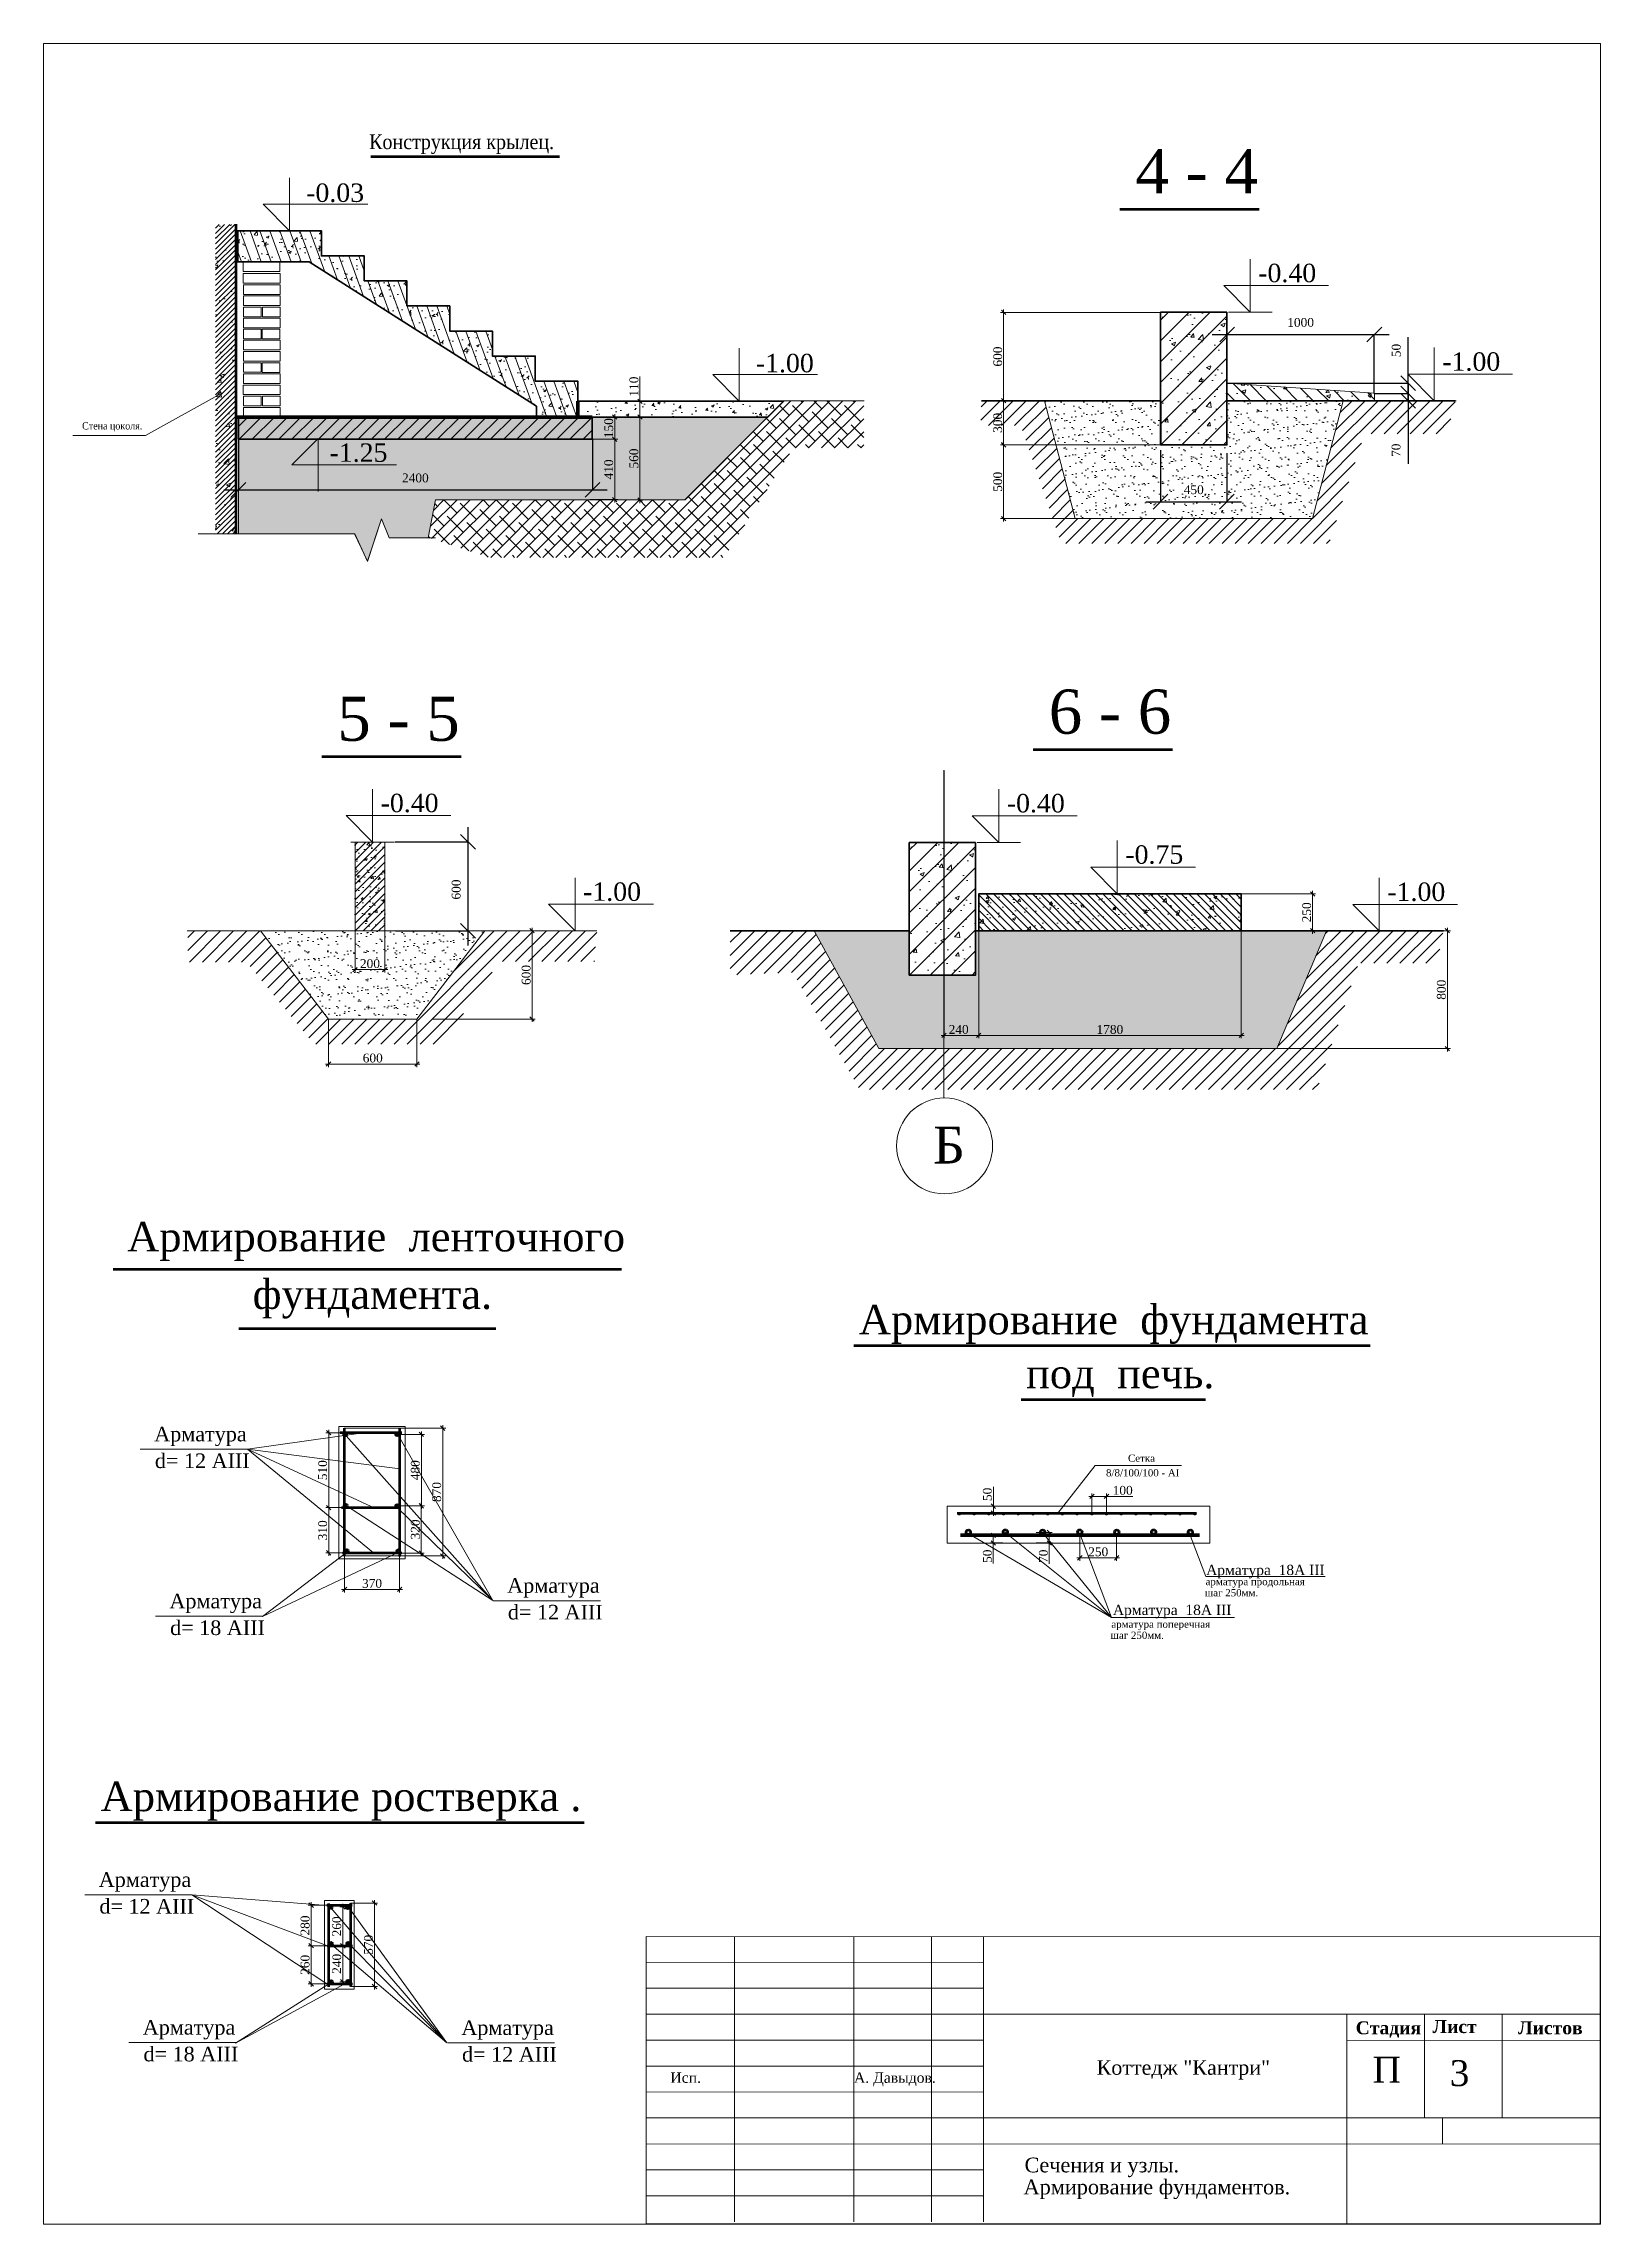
# Model space of a CAD drawing. Extents: x 1526320 to 3332998, y -546296 to 333165.
# Drawn here: x 3221599 to 3232161, y -57850 to -43050 of the extents above; entities that cross this region are included whole.
import ezdxf

# ---------------------------------------------------------------- set-up
doc = ezdxf.new("R2010")
doc.units = 0
doc.header["$LTSCALE"] = 500
doc.header["$MEASUREMENT"] = 0
doc.layers.get('0').update_dxf_attribs({"linetype": 'CONTINUOUS', "lineweight": 0})
doc.layers.add('Для печати', color=250, linetype='CONTINUOUS', lineweight=0)
doc.styles.add('DIST', font='TIMES.TTF', dxfattribs={"width": 0.8, "height": 300})
doc.styles.add('NAKLON', font='TIMESBD.TTF', dxfattribs={"height": 500})
doc.styles.get("Standard").update_dxf_attribs({"font": 'TIMES.TTF', "height": 150})
doc.dimstyles.new('ISO-25', dxfattribs={"dimtxt": 300, "dimasz": 100, "dimexe": 0, "dimexo": 0, "dimgap": 50, "dimtad": 1, "dimdec": 0, "dimrnd": 10, "dimtxsty": 'Standard', "dimblk": 'OBLIQUE', "dimcen": 100, "dimdle": 100, "dimadec": 0, "dimazin": 0, "dimtfac": 1, "dimtdec": 0, "dimtmove": 0, "dimatfit": 3, "dimldrblk": 'OBLIQUE', "dimfxl": 0, "dimarcsym": 0})
doc.dimstyles.new('Для узлов', dxfattribs={"dimtxt": 50, "dimasz": 30, "dimexe": 20, "dimexo": 0, "dimgap": 10, "dimtad": 1, "dimdec": 0, "dimrnd": 10, "dimtxsty": 'Standard', "dimblk": 'OBLIQUE', "dimcen": 30, "dimdle": 20, "dimadec": 0, "dimazin": 2, "dimtfac": 1, "dimtdec": 0, "dimtmove": 0, "dimatfit": 3, "dimldrblk": 'DATUMFILLED', "dimfxl": 0, "dimlwd": 9, "dimlwe": 9, "dimarcsym": 0})
pattern_1 = [(50, (1547549.7, 481598.7), (286.904073, -25.100854), [30, -330]), (355, (1547549.7, 481598.7), (-55.500533, 300.876853), [24, -264]), (100.4514, (1547573.6, 481596.6), (231.403753, 275.775817), [25.496076, -280.456845]), (46.1842, (1547549.7, 481678.7), (426.89642, -66.207606), [45, -495]), (96.6356, (1547585.27, 481673.2), (373.86508, 389.64715), [38.24412, -420.6852]), (351.1842, (1547549.7, 481678.7), (373.86478, 389.64744), [36, -396]), (21, (1547589.7, 481658.7), (238.76282, -161.047556), [30, -330]), (326, (1547589.7, 481658.7), (97.326133, 290.06002), [24, -264]), (71.4514, (1547609.6, 481645.28), (336.08905, 129.0122), [25.496076, -280.456845]), (37.5, (1547549.7, 481598.7), (4.863942, 133.1575415), [0, -260.8, 0, -268, 0, -265]), (7.5, (1547549.7, 481598.7), (105.227815, 157.764685), [0, -152.8, 0, -254.8, 0, -101]), (327.5, (1547460.5, 481598.7), (213.5289745, -9.021949), [0, -100, 0, -312, 0, -414]), (317.5, (1547420.5, 481598.7), (233.274468, 40.041993), [0, -130, 0, -207.2, 0, -294])]

msp = doc.modelspace()

# ---------------------------------------------------------------- texts
at = {"layer": 'Для печати', "color": 5, "linetype": 'Continuous', "lineweight": 50, "ltscale": 0.13, "style": 'DIST', "width": 0.9}
msp.add_text('Конструкция крылец.', height=100, dxfattribs=at).set_placement((3223807.1, -43766.4))
at = {"layer": 'Для печати', "color": 5, "linetype": 'Continuous', "lineweight": 50}
for s, height, p in [('4 - 4', 300, (3229006.9, -44066.5)), ('5 - 5', 300, (3223591.7, -47781.4)), ('6 - 6', 300, (3228418.7, -47733.6)), ('Армирование  ленточного', 200, (3222165.3, -51247.1)), ('фундамента.', 200, (3223017.3, -51637.2))]:
    msp.add_text(s, height=height, dxfattribs=at).set_placement(p)
at = {"layer": 'Для печати', "color": 5, "linetype": 'Continuous', "lineweight": 15}
for s, height, p in [('-0.03', 125, (3223380.1, -44124.5)), ('-0.40', 125, (3229839.4, -44669.2)), ('-1.00', 125, (3226431, -45280.8)), ('-1.00', 125, (3231088.2, -45270.4)), ('-1.25', 125, (3223538.7, -45888.4)), ('-0.40', 125, (3223885.2, -48266.1)), ('-0.40', 125, (3228133.7, -48267.6)), ('-0.75', 125, (3228937.7, -48616.1)), ('-1.00', 125, (3225258.9, -48867.8)), ('-1.00', 125, (3230715.2, -48868.8)), ('Исп.', 70.4, (3225851.3, -56889.5)), ('А. Давыдов.', 70.4, (3227096.8, -56889.5)), ('П', 176, (3230615.8, -56888.5)), ('3', 176, (3231138.9, -56911.6)), ('Сечения и узлы.', 100, (3228254, -57497.3)), ('Армирование фундаментов.', 100, (3228247.4, -57646.3))]:
    msp.add_text(s, height=height, dxfattribs=at).set_placement(p)
at = {"layer": 'Для печати', "color": 5, "linetype": 'Continuous', "lineweight": 15, "ltscale": 0.13, "width": 0.9}
msp.add_text('Стена цоколя.', height=50, dxfattribs=at).set_placement((3221860.3, -45668.9))
at = {"layer": 'Для печати', "color": 5, "linetype": 'Continuous', "lineweight": 9}
for s, height, p in [('Б', 250, (3227633.1, -50650.9)), ('Арматура', 99.4, (3222349.3, -52536.1)), ('d= 12 AIII', 99.4, (3222353.9, -52717.5)), ('Арматура  18A III', 69.58, (3229486, -53443.5)), ('Арматура', 99.4, (3222452.5, -53669.3)), ('Арматура', 99.4, (3224744.2, -53563.8)), ('d= 12 AIII', 99.4, (3224748.7, -53745.1)), ('Арматура  18A III', 69.58, (3228853.5, -53714.7)), ('d= 18 AIII', 99.4, (3222457, -53850.7)), ('Арматура', 99.4, (3221972.8, -55559.9)), ('d= 12 AIII', 99.4, (3221977.3, -55741.3)), ('Арматура', 99.4, (3222271.9, -56562.6)), ('Арматура', 99.4, (3224433.1, -56564.7)), ('d= 18 AIII', 99.4, (3222276.5, -56744)), ('d= 12 AIII', 99.4, (3224437.7, -56746.1)), ('Коттедж "Кантри"', 99, (3228743, -56835))]:
    msp.add_text(s, height=height, dxfattribs=at).set_placement(p)
at = {"layer": 'Для печати', "color": 5, "linetype": 'Continuous', "lineweight": 0}
for s, p in [('Армирование  фундамента', (3227129.6, -51809.6)), ('под  печь.', (3228264.1, -52175.6)), ('Армирование ростверка .', (3221985.7, -55045.6))]:
    msp.add_text(s, height=200, dxfattribs=at).set_placement(p)
at = {"layer": 'Для печати', "color": 5, "linetype": 'Continuous', "lineweight": 0, "ltscale": 0.13}
for s, p in [('Сетка ', (3228955.8, -52675.1)), ('8/8/100/100 - AI', (3228806.8, -52774.1)), ('шаг 250мм.', (3229476.8, -53587.8)), ('арматура продольная', (3229482.5, -53512.5)), ('шаг 250мм.', (3228837.3, -53876.8)), ('арматура поперечная', (3228843, -53801.5))]:
    msp.add_text(s, height=49, dxfattribs=at).set_placement(p)
at = {"layer": 'Для печати', "color": 5, "linetype": 'Continuous', "lineweight": 15, "ltscale": 0.13, "style": 'NAKLON'}
for s, p in [('Стадия', (3230500.8, -56560.3)), ('Лист', (3231021.6, -56551.8)), ('Листов', (3231602.2, -56560.3))]:
    msp.add_text(s, height=88, dxfattribs=at).set_placement(p)

# ---------------------------------------------------------------- blocks, each defined once
blk = doc.blocks.new('_Oblique')
at = {"color": 0, "linetype": 'ByBlock', "lineweight": -2}
blk.add_line((-0.5, -0.5), (0.5, 0.5), dxfattribs=at)
blk = doc.blocks.new('*D2166')
at = {"layer": 'Для печати', "color": 0, "linetype": 'Continuous', "lineweight": -2, "ltscale": 0.13}
for p, q in [((3222921, -45585), (3222921, -46079)), ((3225322, -45735), (3225322, -46079)), ((3222821, -46079), (3225422, -46079))]:
    blk.add_line(p, q, dxfattribs=at)
at = {"layer": 'Для печати', "color": 0, "linetype": 'Continuous', "lineweight": -2, "ltscale": 0.13, "xscale": 100, "yscale": 100, "zscale": 100, "rotation": 180}
blk.add_blockref('_Oblique', (3222921, -46079), dxfattribs=at)
at = {"layer": 'Для печати', "color": 0, "linetype": 'Continuous', "lineweight": -2, "ltscale": 0.13, "xscale": 100, "yscale": 100, "zscale": 100}
blk.add_blockref('_Oblique', (3225322, -46079), dxfattribs=at)
at = {"layer": 'Для печати', "color": 0, "linetype": 'Continuous', "lineweight": 5, "ltscale": 0.13, "insert": (3224121, -45998), "char_height": 60, "attachment_point": 5}
blk.add_mtext('2400', dxfattribs=at)
blk = doc.blocks.new('*D2167')
at = {"layer": 'Для печати', "color": 0, "linetype": 'Continuous', "lineweight": 9, "ltscale": 0.13}
for p, q in [((3225642, -45584), (3225665, -45584)), ((3225645, -46168), (3225645, -45564)), ((3225642, -46148), (3225665, -46148))]:
    blk.add_line(p, q, dxfattribs=at)
at = {"layer": 'Для печати', "color": 0, "linetype": 'Continuous', "lineweight": 9, "ltscale": 0.13, "xscale": 30, "yscale": 30, "zscale": 30}
for p, rotation in [((3225645, -45584), 90), ((3225645, -46148), 270)]:
    blk.add_blockref('_Oblique', p, dxfattribs=dict(at, rotation=rotation))
at = {"layer": 'Для печати', "color": 0, "linetype": 'Continuous', "lineweight": 5, "ltscale": 0.13, "insert": (3225604, -45866), "char_height": 60, "attachment_point": 5, "rotation": 90}
blk.add_mtext('560', dxfattribs=at)
blk = doc.blocks.new('_DatumFilled')
at = {"color": 0, "linetype": 'ByBlock', "lineweight": 0}
blk.add_solid([(0, 0.58), (-1, 0), (0, -0.58)], dxfattribs=at)
blk = doc.blocks.new('*D2168')
at = {"layer": 'Для печати', "color": 0, "linetype": 'Continuous', "lineweight": 9, "ltscale": 0.13}
for p, q in [((3225645, -45478), (3225645, -45309)), ((3225645, -45478), (3225625, -45478)), ((3225645, -45584), (3225625, -45584)), ((3225645, -45604), (3225645, -45478))]:
    blk.add_line(p, q, dxfattribs=at)
at = {"layer": 'Для печати', "color": 0, "linetype": 'Continuous', "lineweight": 9, "ltscale": 0.13, "xscale": 30, "yscale": 30, "zscale": 30}
for p, rotation in [((3225645, -45478), 90), ((3225645, -45584), 270)]:
    blk.add_blockref('_Oblique', p, dxfattribs=dict(at, rotation=rotation))
at = {"layer": 'Для печати', "color": 0, "linetype": 'Continuous', "lineweight": 5, "ltscale": 0.13, "insert": (3225604, -45378), "char_height": 60, "attachment_point": 5, "rotation": 90}
blk.add_mtext('110', dxfattribs=at)
blk = doc.blocks.new('*D2169')
at = {"layer": 'Для печати', "color": 0, "linetype": 'Continuous', "lineweight": 9, "ltscale": 0.13}
for p, q in [((3225474, -46165), (3225474, -45715)), ((3225311, -45735), (3225494, -45735)), ((3225304, -46145), (3225494, -46145))]:
    blk.add_line(p, q, dxfattribs=at)
at = {"layer": 'Для печати', "color": 0, "linetype": 'Continuous', "lineweight": 9, "ltscale": 0.13, "xscale": 30, "yscale": 30, "zscale": 30}
for p, rotation in [((3225474, -45735), 90), ((3225474, -46145), 270)]:
    blk.add_blockref('_Oblique', p, dxfattribs=dict(at, rotation=rotation))
at = {"layer": 'Для печати', "color": 0, "linetype": 'Continuous', "lineweight": 5, "ltscale": 0.13, "insert": (3225433, -45940), "char_height": 60, "attachment_point": 5, "rotation": 90}
blk.add_mtext('410', dxfattribs=at)
blk = doc.blocks.new('*D2170')
at = {"layer": 'Для печати', "color": 0, "linetype": 'Continuous', "lineweight": 9, "ltscale": 0.13}
for p, q in [((3225474, -45755), (3225474, -45565)), ((3225314, -45585), (3225494, -45585)), ((3225304, -45735), (3225494, -45735))]:
    blk.add_line(p, q, dxfattribs=at)
at = {"layer": 'Для печати', "color": 0, "linetype": 'Continuous', "lineweight": 9, "ltscale": 0.13, "xscale": 30, "yscale": 30, "zscale": 30}
for p, rotation in [((3225474, -45585), 90), ((3225474, -45735), 270)]:
    blk.add_blockref('_Oblique', p, dxfattribs=dict(at, rotation=rotation))
at = {"layer": 'Для печати', "color": 0, "linetype": 'Continuous', "lineweight": 5, "ltscale": 0.13, "insert": (3225433, -45660), "char_height": 60, "attachment_point": 5, "rotation": 90}
blk.add_mtext('150', dxfattribs=at)
blk = doc.blocks.new('*D2208')
at = {"layer": 'Для печати', "color": 0, "linetype": 'Continuous', "lineweight": 9, "ltscale": 0.13}
for p, q in [((3229145, -45474), (3228092, -45474)), ((3228112, -45793), (3228112, -45454)), ((3229627, -45773), (3228092, -45773))]:
    blk.add_line(p, q, dxfattribs=at)
at = {"layer": 'Для печати', "color": 0, "linetype": 'Continuous', "lineweight": 9, "ltscale": 0.13, "xscale": 30, "yscale": 30, "zscale": 30}
for p, rotation in [((3228112, -45474), 90), ((3228112, -45773), 270)]:
    blk.add_blockref('_Oblique', p, dxfattribs=dict(at, rotation=rotation))
at = {"layer": 'Для печати', "color": 0, "linetype": 'Continuous', "lineweight": 9, "ltscale": 0.13, "insert": (3228072, -45624), "char_height": 60, "attachment_point": 5, "rotation": 90}
blk.add_mtext('300', dxfattribs=at)
blk = doc.blocks.new('*D2209')
at = {"layer": 'Для печати', "color": 0, "linetype": 'Continuous', "lineweight": 9, "ltscale": 0.13}
for p, q in [((3229177, -45774), (3228092, -45774)), ((3228112, -46294), (3228112, -45754)), ((3230005, -46274), (3228092, -46274))]:
    blk.add_line(p, q, dxfattribs=at)
at = {"layer": 'Для печати', "color": 0, "linetype": 'Continuous', "lineweight": 9, "ltscale": 0.13, "xscale": 30, "yscale": 30, "zscale": 30}
for p, rotation in [((3228112, -45774), 90), ((3228112, -46274), 270)]:
    blk.add_blockref('_Oblique', p, dxfattribs=dict(at, rotation=rotation))
at = {"layer": 'Для печати', "color": 0, "linetype": 'Continuous', "lineweight": 9, "ltscale": 0.13, "insert": (3228072, -46024), "char_height": 60, "attachment_point": 5, "rotation": 90}
blk.add_mtext('500', dxfattribs=at)
blk = doc.blocks.new('*D2210')
at = {"layer": 'Для печати', "color": 0, "linetype": 'Continuous', "lineweight": -2, "ltscale": 0.13}
for p, q in [((3229177, -45810), (3229177, -46159)), ((3229627, -45830), (3229627, -46159)), ((3229077, -46159), (3229727, -46159))]:
    blk.add_line(p, q, dxfattribs=at)
at = {"layer": 'Для печати', "color": 0, "linetype": 'Continuous', "lineweight": -2, "ltscale": 0.13, "xscale": 100, "yscale": 100, "zscale": 100, "rotation": 180}
blk.add_blockref('_Oblique', (3229177, -46159), dxfattribs=at)
at = {"layer": 'Для печати', "color": 0, "linetype": 'Continuous', "lineweight": -2, "ltscale": 0.13, "xscale": 100, "yscale": 100, "zscale": 100}
blk.add_blockref('_Oblique', (3229627, -46159), dxfattribs=at)
at = {"layer": 'Для печати', "color": 0, "linetype": 'Continuous', "lineweight": 9, "ltscale": 0.13, "insert": (3229402, -46078), "char_height": 60, "attachment_point": 5}
blk.add_mtext('450', dxfattribs=at)
blk = doc.blocks.new('*D2211')
at = {"layer": 'Для печати', "color": 0, "linetype": 'Continuous', "lineweight": 9, "ltscale": 0.13}
for p, q in [((3229177, -44874), (3228092, -44874)), ((3228112, -45494), (3228112, -44854)), ((3229145, -45474), (3228092, -45474))]:
    blk.add_line(p, q, dxfattribs=at)
at = {"layer": 'Для печати', "color": 0, "linetype": 'Continuous', "lineweight": 9, "ltscale": 0.13, "xscale": 30, "yscale": 30, "zscale": 30}
for p, rotation in [((3228112, -44874), 90), ((3228112, -45474), 270)]:
    blk.add_blockref('_Oblique', p, dxfattribs=dict(at, rotation=rotation))
at = {"layer": 'Для печати', "color": 0, "linetype": 'Continuous', "lineweight": 9, "ltscale": 0.13, "insert": (3228072, -45174), "char_height": 60, "attachment_point": 5, "rotation": 90}
blk.add_mtext('600', dxfattribs=at)
blk = doc.blocks.new('*D2212')
at = {"layer": 'Для печати', "color": 0, "linetype": 'Continuous', "lineweight": -2, "ltscale": 0.13}
for p, q in [((3230856, -45354), (3230856, -45254)), ((3229628, -45354), (3230856, -45354)), ((3230627, -45424), (3230856, -45424)), ((3230856, -45354), (3230856, -45424)), ((3230856, -45424), (3230856, -45902))]:
    blk.add_line(p, q, dxfattribs=at)
at = {"layer": 'Для печати', "color": 0, "linetype": 'Continuous', "lineweight": -2, "ltscale": 0.13, "xscale": 100, "yscale": 100, "zscale": 100}
for p, rotation in [((3230856, -45354), 270), ((3230856, -45424), 90)]:
    blk.add_blockref('_Oblique', p, dxfattribs=dict(at, rotation=rotation))
at = {"layer": 'Для печати', "color": 0, "linetype": 'Continuous', "lineweight": 0, "ltscale": 0.13, "insert": (3230775, -45810), "char_height": 60, "attachment_point": 5, "rotation": 90}
blk.add_mtext('70', dxfattribs=at)
blk = doc.blocks.new('*D2213')
at = {"layer": 'Для печати', "color": 0, "linetype": 'Continuous', "lineweight": -2, "ltscale": 0.13}
for p, q in [((3230856, -45424), (3230856, -45042)), ((3230627, -45424), (3230856, -45424)), ((3230856, -45474), (3230856, -45424)), ((3230627, -45474), (3230856, -45474)), ((3230856, -45474), (3230856, -45574))]:
    blk.add_line(p, q, dxfattribs=at)
at = {"layer": 'Для печати', "color": 0, "linetype": 'Continuous', "lineweight": -2, "ltscale": 0.13, "xscale": 100, "yscale": 100, "zscale": 100}
for p, rotation in [((3230856, -45424), 270), ((3230856, -45474), 90)]:
    blk.add_blockref('_Oblique', p, dxfattribs=dict(at, rotation=rotation))
at = {"layer": 'Для печати', "color": 0, "linetype": 'Continuous', "lineweight": 0, "ltscale": 0.13, "insert": (3230776, -45133), "char_height": 60, "attachment_point": 5, "rotation": 90}
blk.add_mtext('50', dxfattribs=at)
blk = doc.blocks.new('*D2214')
at = {"layer": 'Для печати', "color": 0, "linetype": 'Continuous', "lineweight": -2, "ltscale": 0.13}
for p, q in [((3229528, -45024), (3230727, -45024)), ((3229628, -45354), (3229628, -45024)), ((3230627, -45424), (3230627, -45024))]:
    blk.add_line(p, q, dxfattribs=at)
at = {"layer": 'Для печати', "color": 0, "linetype": 'Continuous', "lineweight": -2, "ltscale": 0.13, "xscale": 100, "yscale": 100, "zscale": 100, "rotation": 180}
blk.add_blockref('_Oblique', (3229628, -45024), dxfattribs=at)
at = {"layer": 'Для печати', "color": 0, "linetype": 'Continuous', "lineweight": -2, "ltscale": 0.13, "xscale": 100, "yscale": 100, "zscale": 100}
blk.add_blockref('_Oblique', (3230627, -45024), dxfattribs=at)
at = {"layer": 'Для печати', "color": 0, "linetype": 'Continuous', "lineweight": 0, "ltscale": 0.13, "insert": (3230127, -44943), "char_height": 60, "attachment_point": 5}
blk.add_mtext('1000', dxfattribs=at)
blk = doc.blocks.new('*D2219')
at = {"layer": 'Для печати', "color": 0, "linetype": 'Continuous', "lineweight": 9, "ltscale": 0.13}
for p, q in [((3223532, -49671), (3223532, -49996)), ((3224132, -49671), (3224132, -49996)), ((3224152, -49976), (3223512, -49976))]:
    blk.add_line(p, q, dxfattribs=at)
at = {"layer": 'Для печати', "color": 0, "linetype": 'Continuous', "lineweight": 9, "ltscale": 0.13, "xscale": 30, "yscale": 30, "zscale": 30, "rotation": 180}
blk.add_blockref('_Oblique', (3223532, -49976), dxfattribs=at)
at = {"layer": 'Для печати', "color": 0, "linetype": 'Continuous', "lineweight": 9, "ltscale": 0.13, "xscale": 30, "yscale": 30, "zscale": 30}
blk.add_blockref('_Oblique', (3224132, -49976), dxfattribs=at)
at = {"layer": 'Для печати', "color": 0, "linetype": 'Continuous', "lineweight": 9, "ltscale": 0.13, "insert": (3223832, -49935), "char_height": 60, "attachment_point": 5}
blk.add_mtext('600', dxfattribs=at)
blk = doc.blocks.new('*D2220')
at = {"layer": 'Для печати', "color": 0, "linetype": 'Continuous', "lineweight": 9, "ltscale": 0.13}
for p, q in [((3223712, -49071), (3223712, -49355)), ((3223914, -49071), (3223914, -49355)), ((3223692, -49335), (3223934, -49335))]:
    blk.add_line(p, q, dxfattribs=at)
at = {"layer": 'Для печати', "color": 0, "linetype": 'Continuous', "lineweight": 9, "ltscale": 0.13, "xscale": 30, "yscale": 30, "zscale": 30, "rotation": 180}
blk.add_blockref('_Oblique', (3223712, -49335), dxfattribs=at)
at = {"layer": 'Для печати', "color": 0, "linetype": 'Continuous', "lineweight": 9, "ltscale": 0.13, "xscale": 30, "yscale": 30, "zscale": 30}
blk.add_blockref('_Oblique', (3223914, -49335), dxfattribs=at)
at = {"layer": 'Для печати', "color": 0, "linetype": 'Continuous', "lineweight": 9, "ltscale": 0.13, "insert": (3223813, -49294), "char_height": 60, "attachment_point": 5}
blk.add_mtext('200', dxfattribs=at)
blk = doc.blocks.new('*D2221')
at = {"layer": 'Для печати', "color": 0, "linetype": 'Continuous', "lineweight": 9, "ltscale": 0.13}
for p, q in [((3224415, -49071), (3224933, -49071)), ((3224913, -49690), (3224913, -49051)), ((3224234, -49670), (3224933, -49670))]:
    blk.add_line(p, q, dxfattribs=at)
at = {"layer": 'Для печати', "color": 0, "linetype": 'Continuous', "lineweight": 9, "ltscale": 0.13, "xscale": 30, "yscale": 30, "zscale": 30}
for p, rotation in [((3224913, -49071), 90), ((3224913, -49670), 270)]:
    blk.add_blockref('_Oblique', p, dxfattribs=dict(at, rotation=rotation))
at = {"layer": 'Для печати', "color": 0, "linetype": 'Continuous', "lineweight": 9, "ltscale": 0.13, "insert": (3224873, -49371), "char_height": 60, "attachment_point": 5, "rotation": 90}
blk.add_mtext('600', dxfattribs=at)
blk = doc.blocks.new('*D2222')
at = {"layer": 'Для печати', "color": 0, "linetype": 'Continuous', "lineweight": -2, "ltscale": 0.13}
for p, q in [((3224478, -48368), (3224478, -49171)), ((3223985, -48468), (3224478, -48468)), ((3223987, -49071), (3224478, -49071))]:
    blk.add_line(p, q, dxfattribs=at)
at = {"layer": 'Для печати', "color": 0, "linetype": 'Continuous', "lineweight": -2, "ltscale": 0.13, "xscale": 100, "yscale": 100, "zscale": 100}
for p, rotation in [((3224478, -48468), 90), ((3224478, -49071), 270)]:
    blk.add_blockref('_Oblique', p, dxfattribs=dict(at, rotation=rotation))
at = {"layer": 'Для печати', "color": 0, "linetype": 'Continuous', "lineweight": 0, "ltscale": 0.13, "insert": (3224398, -48791), "char_height": 60, "attachment_point": 5, "rotation": 90}
blk.add_mtext('600', dxfattribs=at)
blk = doc.blocks.new('*D2229')
at = {"layer": 'Для печати', "color": 0, "linetype": 'Continuous', "lineweight": 9, "ltscale": 0.13}
for p, q in [((3229724, -48821), (3230228, -48821)), ((3230208, -49091), (3230208, -48801)), ((3229724, -49071), (3230228, -49071))]:
    blk.add_line(p, q, dxfattribs=at)
at = {"layer": 'Для печати', "color": 0, "linetype": 'Continuous', "lineweight": 9, "ltscale": 0.13, "xscale": 30, "yscale": 30, "zscale": 30}
for p, rotation in [((3230208, -48821), 90), ((3230208, -49071), 270)]:
    blk.add_blockref('_Oblique', p, dxfattribs=dict(at, rotation=rotation))
at = {"layer": 'Для печати', "color": 0, "linetype": 'Continuous', "lineweight": 9, "ltscale": 0.13, "insert": (3230168, -48946), "char_height": 60, "attachment_point": 5, "rotation": 90}
blk.add_mtext('250', dxfattribs=at)
blk = doc.blocks.new('*D2230')
at = {"layer": 'Для печати', "color": 0, "linetype": 'Continuous', "lineweight": 9, "ltscale": 0.13}
for p, q in [((3230303, -49071), (3231143, -49071)), ((3231123, -49051), (3231123, -49891)), ((3229964, -49871), (3231143, -49871))]:
    blk.add_line(p, q, dxfattribs=at)
at = {"layer": 'Для печати', "color": 0, "linetype": 'Continuous', "lineweight": 9, "ltscale": 0.13, "xscale": 30, "yscale": 30, "zscale": 30}
for p, rotation in [((3231123, -49071), 90), ((3231123, -49871), 270)]:
    blk.add_blockref('_Oblique', p, dxfattribs=dict(at, rotation=rotation))
at = {"layer": 'Для печати', "color": 0, "linetype": 'Continuous', "lineweight": 9, "ltscale": 0.13, "insert": (3231082, -49471), "char_height": 60, "attachment_point": 5, "rotation": 90}
blk.add_mtext('800', dxfattribs=at)
blk = doc.blocks.new('*D2232')
at = {"layer": 'Для печати', "color": 0, "linetype": 'Continuous', "lineweight": 9, "ltscale": 0.13}
for p, q in [((3227708, -47983), (3227708, -49801)), ((3227943, -49071), (3227943, -49801)), ((3227688, -49781), (3227963, -49781))]:
    blk.add_line(p, q, dxfattribs=at)
at = {"layer": 'Для печати', "color": 0, "linetype": 'Continuous', "lineweight": 9, "ltscale": 0.13, "xscale": 30, "yscale": 30, "zscale": 30, "rotation": 180}
blk.add_blockref('_Oblique', (3227708, -49781), dxfattribs=at)
at = {"layer": 'Для печати', "color": 0, "linetype": 'Continuous', "lineweight": 9, "ltscale": 0.13, "xscale": 30, "yscale": 30, "zscale": 30}
blk.add_blockref('_Oblique', (3227943, -49781), dxfattribs=at)
at = {"layer": 'Для печати', "color": 0, "linetype": 'Continuous', "lineweight": 9, "ltscale": 0.13, "insert": (3227807, -49741), "char_height": 60, "attachment_point": 5}
blk.add_mtext('240', dxfattribs=at)
blk = doc.blocks.new('*D2234')
at = {"layer": 'Для печати', "color": 0, "linetype": 'Continuous', "lineweight": 9, "ltscale": 0.13}
for p, q in [((3229724, -49071), (3229724, -49801)), ((3227943, -49372), (3227943, -49801)), ((3227923, -49781), (3229744, -49781))]:
    blk.add_line(p, q, dxfattribs=at)
at = {"layer": 'Для печати', "color": 0, "linetype": 'Continuous', "lineweight": 9, "ltscale": 0.13, "xscale": 30, "yscale": 30, "zscale": 30, "rotation": 180}
blk.add_blockref('_Oblique', (3227943, -49781), dxfattribs=at)
at = {"layer": 'Для печати', "color": 0, "linetype": 'Continuous', "lineweight": 9, "ltscale": 0.13, "xscale": 30, "yscale": 30, "zscale": 30}
blk.add_blockref('_Oblique', (3229724, -49781), dxfattribs=at)
at = {"layer": 'Для печати', "color": 0, "linetype": 'Continuous', "lineweight": 9, "ltscale": 0.13, "insert": (3228833, -49741), "char_height": 60, "attachment_point": 5}
blk.add_mtext('1780', dxfattribs=at)
blk = doc.blocks.new('*D2235')
at = {"layer": 'Для печати', "color": 0, "linetype": 'Continuous', "lineweight": 9, "ltscale": 0.13}
for p, q in [((3223996, -52974), (3224181, -52974)), ((3224161, -52954), (3224161, -53314)), ((3224005, -53294), (3224181, -53294))]:
    blk.add_line(p, q, dxfattribs=at)
at = {"layer": 'Для печати', "color": 0, "linetype": 'Continuous', "lineweight": 9, "ltscale": 0.13, "xscale": 30, "yscale": 30, "zscale": 30}
for p, rotation in [((3224161, -52974), 90), ((3224161, -53294), 270)]:
    blk.add_blockref('_Oblique', p, dxfattribs=dict(at, rotation=rotation))
at = {"layer": 'Для печати', "color": 0, "linetype": 'Continuous', "lineweight": 0, "ltscale": 0.13, "insert": (3224121, -53134), "char_height": 60, "attachment_point": 5, "rotation": 90}
blk.add_mtext('320', dxfattribs=at)
blk = doc.blocks.new('*D2236')
at = {"layer": 'Для печати', "color": 0, "linetype": 'Continuous', "lineweight": 9, "ltscale": 0.13}
for p, q in [((3223533, -52966), (3223533, -53313)), ((3223617, -52986), (3223513, -52986)), ((3223626, -53293), (3223513, -53293))]:
    blk.add_line(p, q, dxfattribs=at)
at = {"layer": 'Для печати', "color": 0, "linetype": 'Continuous', "lineweight": 9, "ltscale": 0.13, "xscale": 30, "yscale": 30, "zscale": 30}
for p, rotation in [((3223533, -52986), 90), ((3223533, -53293), 270)]:
    blk.add_blockref('_Oblique', p, dxfattribs=dict(at, rotation=rotation))
at = {"layer": 'Для печати', "color": 0, "linetype": 'Continuous', "lineweight": 0, "ltscale": 0.13, "insert": (3223492, -53140), "char_height": 60, "attachment_point": 5, "rotation": 90}
blk.add_mtext('310', dxfattribs=at)
blk = doc.blocks.new('*D2237')
at = {"layer": 'Для печати', "color": 0, "linetype": 'Continuous', "lineweight": 9, "ltscale": 0.13}
for p, q in [((3223641, -53303), (3223641, -53561)), ((3224014, -53303), (3224014, -53561)), ((3223621, -53541), (3224034, -53541))]:
    blk.add_line(p, q, dxfattribs=at)
at = {"layer": 'Для печати', "color": 0, "linetype": 'Continuous', "lineweight": 9, "ltscale": 0.13, "xscale": 30, "yscale": 30, "zscale": 30, "rotation": 180}
blk.add_blockref('_Oblique', (3223641, -53541), dxfattribs=at)
at = {"layer": 'Для печати', "color": 0, "linetype": 'Continuous', "lineweight": 9, "ltscale": 0.13, "xscale": 30, "yscale": 30, "zscale": 30}
blk.add_blockref('_Oblique', (3224014, -53541), dxfattribs=at)
at = {"layer": 'Для печати', "color": 0, "linetype": 'Continuous', "lineweight": 0, "ltscale": 0.13, "insert": (3223827, -53501), "char_height": 60, "attachment_point": 5}
blk.add_mtext('370', dxfattribs=at)
blk = doc.blocks.new('*D2238')
at = {"layer": 'Для печати', "color": 0, "linetype": 'Continuous', "lineweight": 9, "ltscale": 0.13}
for p, q in [((3223638, -52447), (3224327, -52447)), ((3224307, -53334), (3224307, -52427)), ((3223638, -53314), (3224327, -53314))]:
    blk.add_line(p, q, dxfattribs=at)
at = {"layer": 'Для печати', "color": 0, "linetype": 'Continuous', "lineweight": 9, "ltscale": 0.13, "xscale": 30, "yscale": 30, "zscale": 30}
for p, rotation in [((3224307, -52447), 90), ((3224307, -53314), 270)]:
    blk.add_blockref('_Oblique', p, dxfattribs=dict(at, rotation=rotation))
at = {"layer": 'Для печати', "color": 0, "linetype": 'Continuous', "lineweight": 0, "ltscale": 0.13, "insert": (3224266, -52880), "char_height": 60, "attachment_point": 5, "rotation": 90}
blk.add_mtext('870', dxfattribs=at)
blk = doc.blocks.new('*D2239')
at = {"layer": 'Для печати', "color": 0, "linetype": 'Continuous', "lineweight": 9, "ltscale": 0.13}
for p, q in [((3224000, -52489), (3224182, -52489)), ((3224162, -52994), (3224162, -52469)), ((3224000, -52974), (3224182, -52974))]:
    blk.add_line(p, q, dxfattribs=at)
at = {"layer": 'Для печати', "color": 0, "linetype": 'Continuous', "lineweight": 9, "ltscale": 0.13, "xscale": 30, "yscale": 30, "zscale": 30}
for p, rotation in [((3224162, -52489), 90), ((3224162, -52974), 270)]:
    blk.add_blockref('_Oblique', p, dxfattribs=dict(at, rotation=rotation))
at = {"layer": 'Для печати', "color": 0, "linetype": 'Continuous', "lineweight": 0, "ltscale": 0.13, "insert": (3224121, -52732), "char_height": 60, "attachment_point": 5, "rotation": 90}
blk.add_mtext('480', dxfattribs=at)
blk = doc.blocks.new('*D2240')
at = {"layer": 'Для печати', "color": 0, "linetype": 'Continuous', "lineweight": 9, "ltscale": 0.13}
for p, q in [((3223617, -52478), (3223513, -52478)), ((3223533, -53006), (3223533, -52458)), ((3223623, -52986), (3223513, -52986))]:
    blk.add_line(p, q, dxfattribs=at)
at = {"layer": 'Для печати', "color": 0, "linetype": 'Continuous', "lineweight": 9, "ltscale": 0.13, "xscale": 30, "yscale": 30, "zscale": 30}
for p, rotation in [((3223533, -52478), 90), ((3223533, -52986), 270)]:
    blk.add_blockref('_Oblique', p, dxfattribs=dict(at, rotation=rotation))
at = {"layer": 'Для печати', "color": 0, "linetype": 'Continuous', "lineweight": 0, "ltscale": 0.13, "insert": (3223492, -52732), "char_height": 60, "attachment_point": 5, "rotation": 90}
blk.add_mtext('510', dxfattribs=at)
blk = doc.blocks.new('*D2241')
at = {"layer": 'Для печати', "color": 0, "linetype": 'Continuous', "lineweight": 9, "ltscale": 0.13}
for p, q in [((3223680, -55670), (3223864, -55670)), ((3223844, -56256), (3223844, -55650)), ((3223680, -56236), (3223864, -56236))]:
    blk.add_line(p, q, dxfattribs=at)
at = {"layer": 'Для печати', "color": 0, "linetype": 'Continuous', "lineweight": 9, "ltscale": 0.13, "xscale": 30, "yscale": 30, "zscale": 30}
for p, rotation in [((3223844, -55670), 90), ((3223844, -56236), 270)]:
    blk.add_blockref('_Oblique', p, dxfattribs=dict(at, rotation=rotation))
at = {"layer": 'Для печати', "color": 0, "linetype": 'Continuous', "lineweight": 0, "ltscale": 0.13, "insert": (3223803, -55953), "char_height": 60, "attachment_point": 5, "rotation": 90}
blk.add_mtext('570', dxfattribs=at)
blk = doc.blocks.new('*D2242')
at = {"layer": 'Для печати', "color": 0, "linetype": 'Continuous', "lineweight": 9, "ltscale": 0.13}
for p, q in [((3223414, -56238), (3223414, -55939)), ((3223525, -55959), (3223394, -55959)), ((3223521, -56218), (3223394, -56218))]:
    blk.add_line(p, q, dxfattribs=at)
at = {"layer": 'Для печати', "color": 0, "linetype": 'Continuous', "lineweight": 9, "ltscale": 0.13, "xscale": 30, "yscale": 30, "zscale": 30}
for p, rotation in [((3223414, -55959), 90), ((3223414, -56218), 270)]:
    blk.add_blockref('_Oblique', p, dxfattribs=dict(at, rotation=rotation))
at = {"layer": 'Для печати', "color": 0, "linetype": 'Continuous', "lineweight": 0, "ltscale": 0.13, "insert": (3223373, -56089), "char_height": 60, "attachment_point": 5, "rotation": 90}
blk.add_mtext('260', dxfattribs=at)
blk = doc.blocks.new('*D2243')
at = {"layer": 'Для печати', "color": 0, "linetype": 'Continuous', "lineweight": 9, "ltscale": 0.13}
for p, q in [((3223519, -55684), (3223394, -55684)), ((3223414, -55979), (3223414, -55664)), ((3223525, -55959), (3223394, -55959))]:
    blk.add_line(p, q, dxfattribs=at)
at = {"layer": 'Для печати', "color": 0, "linetype": 'Continuous', "lineweight": 9, "ltscale": 0.13, "xscale": 30, "yscale": 30, "zscale": 30}
for p, rotation in [((3223414, -55684), 90), ((3223414, -55959), 270)]:
    blk.add_blockref('_Oblique', p, dxfattribs=dict(at, rotation=rotation))
at = {"layer": 'Для печати', "color": 0, "linetype": 'Continuous', "lineweight": 0, "ltscale": 0.13, "insert": (3223373, -55822), "char_height": 60, "attachment_point": 5, "rotation": 90}
blk.add_mtext('280', dxfattribs=at)
blk = doc.blocks.new('*D2244')
at = {"layer": 'Для печати', "color": 0, "linetype": 'Continuous', "lineweight": 9, "ltscale": 0.13}
for p, q in [((3223664, -55696), (3223609, -55696)), ((3223629, -55676), (3223629, -55980)), ((3223635, -55960), (3223609, -55960))]:
    blk.add_line(p, q, dxfattribs=at)
at = {"layer": 'Для печати', "color": 0, "linetype": 'Continuous', "lineweight": 9, "ltscale": 0.13, "xscale": 30, "yscale": 30, "zscale": 30}
for p, rotation in [((3223629, -55696), 90), ((3223629, -55960), 270)]:
    blk.add_blockref('_Oblique', p, dxfattribs=dict(at, rotation=rotation))
at = {"layer": 'Для печати', "color": 0, "linetype": 'Continuous', "lineweight": 0, "ltscale": 0.13, "insert": (3223588, -55828), "char_height": 60, "attachment_point": 5, "rotation": 90}
blk.add_mtext('260', dxfattribs=at)
blk = doc.blocks.new('*D2245')
at = {"layer": 'Для печати', "color": 0, "linetype": 'Continuous', "lineweight": 9, "ltscale": 0.13}
for p, q in [((3223629, -55940), (3223629, -56224)), ((3223635, -55960), (3223609, -55960)), ((3223665, -56204), (3223609, -56204))]:
    blk.add_line(p, q, dxfattribs=at)
at = {"layer": 'Для печати', "color": 0, "linetype": 'Continuous', "lineweight": 9, "ltscale": 0.13, "xscale": 30, "yscale": 30, "zscale": 30}
for p, rotation in [((3223629, -55960), 90), ((3223629, -56204), 270)]:
    blk.add_blockref('_Oblique', p, dxfattribs=dict(at, rotation=rotation))
at = {"layer": 'Для печати', "color": 0, "linetype": 'Continuous', "lineweight": 0, "ltscale": 0.13, "insert": (3223588, -56082), "char_height": 60, "attachment_point": 5, "rotation": 90}
blk.add_mtext('240', dxfattribs=at)
blk = doc.blocks.new('*D2253')
at = {"layer": 'Для печати', "color": 0, "linetype": 'Continuous', "lineweight": 9, "ltscale": 0.13}
for p, q in [((3228332, -53154), (3228442, -53154)), ((3228332, -53226), (3228442, -53226)), ((3228422, -53154), (3228422, -53246)), ((3228422, -53226), (3228422, -53367))]:
    blk.add_line(p, q, dxfattribs=at)
at = {"layer": 'Для печати', "color": 0, "linetype": 'Continuous', "lineweight": 9, "ltscale": 0.13, "xscale": 30, "yscale": 30, "zscale": 30}
for p, rotation in [((3228422, -53154), 90), ((3228422, -53226), 270)]:
    blk.add_blockref('_Oblique', p, dxfattribs=dict(at, rotation=rotation))
at = {"layer": 'Для печати', "color": 0, "linetype": 'Continuous', "lineweight": 5, "ltscale": 0.13, "insert": (3228382, -53316), "char_height": 60, "attachment_point": 5, "rotation": 90}
blk.add_mtext('70', dxfattribs=at)
blk = doc.blocks.new('*D2254')
at = {"layer": 'Для печати', "color": 0, "linetype": 'Continuous', "lineweight": 9, "ltscale": 0.13}
for p, q in [((3228106, -53174), (3228022, -53174)), ((3228106, -53226), (3228022, -53226)), ((3228042, -53174), (3228042, -53246)), ((3228042, -53226), (3228042, -53366))]:
    blk.add_line(p, q, dxfattribs=at)
at = {"layer": 'Для печати', "color": 0, "linetype": 'Continuous', "lineweight": 9, "ltscale": 0.13, "xscale": 30, "yscale": 30, "zscale": 30}
for p, rotation in [((3228042, -53174), 90), ((3228042, -53226), 270)]:
    blk.add_blockref('_Oblique', p, dxfattribs=dict(at, rotation=rotation))
at = {"layer": 'Для печати', "color": 0, "linetype": 'Continuous', "lineweight": 5, "ltscale": 0.13, "insert": (3228002, -53316), "char_height": 60, "attachment_point": 5, "rotation": 90}
blk.add_mtext('50', dxfattribs=at)
blk = doc.blocks.new('*D2255')
at = {"layer": 'Для печати', "color": 0, "linetype": 'Continuous', "lineweight": 9, "ltscale": 0.13}
for p, q in [((3228629, -53184), (3228629, -53347)), ((3228879, -53184), (3228879, -53347)), ((3228609, -53327), (3228899, -53327))]:
    blk.add_line(p, q, dxfattribs=at)
at = {"layer": 'Для печати', "color": 0, "linetype": 'Continuous', "lineweight": 9, "ltscale": 0.13, "xscale": 30, "yscale": 30, "zscale": 30, "rotation": 180}
blk.add_blockref('_Oblique', (3228629, -53327), dxfattribs=at)
at = {"layer": 'Для печати', "color": 0, "linetype": 'Continuous', "lineweight": 9, "ltscale": 0.13, "xscale": 30, "yscale": 30, "zscale": 30}
blk.add_blockref('_Oblique', (3228879, -53327), dxfattribs=at)
at = {"layer": 'Для печати', "color": 0, "linetype": 'Continuous', "lineweight": 5, "ltscale": 0.13, "insert": (3228754, -53286), "char_height": 60, "attachment_point": 5}
blk.add_mtext('250', dxfattribs=at)
blk = doc.blocks.new('*D2256')
at = {"layer": 'Для печати', "color": 0, "linetype": 'Continuous', "lineweight": 9, "ltscale": 0.13}
for p, q in [((3228691, -52910), (3228810, -52910)), ((3228711, -53033), (3228711, -52890)), ((3228810, -53033), (3228810, -52890)), ((3228810, -52910), (3228989, -52910))]:
    blk.add_line(p, q, dxfattribs=at)
at = {"layer": 'Для печати', "color": 0, "linetype": 'Continuous', "lineweight": 9, "ltscale": 0.13, "xscale": 30, "yscale": 30, "zscale": 30, "rotation": 180}
blk.add_blockref('_Oblique', (3228711, -52910), dxfattribs=at)
at = {"layer": 'Для печати', "color": 0, "linetype": 'Continuous', "lineweight": 9, "ltscale": 0.13, "xscale": 30, "yscale": 30, "zscale": 30}
blk.add_blockref('_Oblique', (3228810, -52910), dxfattribs=at)
at = {"layer": 'Для печати', "color": 0, "linetype": 'Continuous', "lineweight": 5, "ltscale": 0.13, "insert": (3228920, -52869), "char_height": 60, "attachment_point": 5}
blk.add_mtext('100', dxfattribs=at)
blk = doc.blocks.new('*D2257')
at = {"layer": 'Для печати', "color": 0, "linetype": 'Continuous', "lineweight": 9, "ltscale": 0.13}
for p, q in [((3228043, -52976), (3228023, -52976)), ((3228043, -52976), (3228043, -52845)), ((3228043, -53042), (3228043, -52976)), ((3228043, -53022), (3228023, -53022))]:
    blk.add_line(p, q, dxfattribs=at)
at = {"layer": 'Для печати', "color": 0, "linetype": 'Continuous', "lineweight": 9, "ltscale": 0.13, "xscale": 30, "yscale": 30, "zscale": 30}
for p, rotation in [((3228043, -52976), 90), ((3228043, -53022), 270)]:
    blk.add_blockref('_Oblique', p, dxfattribs=dict(at, rotation=rotation))
at = {"layer": 'Для печати', "color": 0, "linetype": 'Continuous', "lineweight": 5, "ltscale": 0.13, "insert": (3228002, -52896), "char_height": 60, "attachment_point": 5, "rotation": 90}
blk.add_mtext('50', dxfattribs=at)

# ---------------------------------------------------------------- dimensions: what is measured, and where the dimension line sits
at = {"layer": 'Для печати', "color": 5, "linetype": 'Continuous', "lineweight": 9, "ltscale": 0.13}
for base, p1, p2, angle, picture, middle in [((3228112.4, -44873.8), (3229145.1, -45473.7), (3229177.5, -44873.8), 270, '*D2211', (3228071.9, -45173.7)), ((3228112.4, -45473.7), (3229627.3, -45773.5), (3229145.1, -45473.7), 270, '*D2208', (3228071.9, -45623.6)), ((3228112.4, -45773.6), (3230005.1, -46273.5), (3229177.5, -45773.6), 270, '*D2209', (3228071.9, -46023.6)), ((3230208.1, -48820.6), (3229724, -49070.9), (3229724, -48820.6), 90, '*D2229', (3230167.6, -48945.7)), ((3224913.5, -49071.2), (3224234.2, -49670.4), (3224415.3, -49071.2), 90, '*D2221', (3224872.9, -49370.8)), ((3231122.9, -49870.9), (3230303, -49070.8), (3229963.9, -49870.9), 90, '*D2230', (3231082.4, -49470.9))]:
    dim = msp.add_linear_dim(base=base, p1=p1, p2=p2, angle=angle, dimstyle='Для узлов', dxfattribs=at)
    dim.commit()
    dim.dimension.update_dxf_attribs({"geometry": picture, "text_midpoint": middle})
at = {"layer": 'Для печати', "color": 5, "linetype": 'Continuous', "lineweight": 0, "ltscale": 0.13}
for base, p1, p2, dimstyle, picture, middle in [((3230627.4, -45023.5), (3229627.5, -45353.7), (3230627.4, -45423.6), 'ISO-25', '*D2214', (3230127.5, -44943)), ((3224013.9, -53541.2), (3223640.9, -53302.8), (3224013.9, -53302.8), 'Для узлов', '*D2237', (3223827.4, -53500.6))]:
    dim = msp.add_linear_dim(base=base, p1=p1, p2=p2, dimstyle=dimstyle, dxfattribs=at)
    dim.commit()
    dim.dimension.update_dxf_attribs({"geometry": picture, "text_midpoint": middle})
for base, p1, p2, angle, dimstyle, picture, middle in [((3230856.5, -45423.6), (3230627.4, -45473.6), (3230627.4, -45423.6), 270, 'ISO-25', '*D2213', (3230775.9, -45133)), ((3223532.7, -52477.7), (3223622.8, -52985.9), (3223617.3, -52477.7), 90, 'Для узлов', '*D2240', (3223492.2, -52731.8)), ((3224307, -52446.7), (3223638.2, -53313.9), (3223638.2, -52446.7), 90, 'Для узлов', '*D2238', (3224266.4, -52880.3)), ((3224161.5, -52489.3), (3223999.5, -52974.2), (3223999.5, -52489.3), 90, 'Для узлов', '*D2239', (3224121, -52731.7)), ((3223532.7, -53293.3), (3223616.6, -52986.2), (3223625.7, -53293.3), 90, 'Для узлов', '*D2236', (3223492.1, -53139.7)), ((3224161.5, -53293.8), (3223995.6, -52974.2), (3224004.8, -53293.8), 90, 'Для узлов', '*D2235', (3224121, -53134)), ((3223413.9868, -55683.7694), (3223524.5647, -55959.3318), (3223519.3892, -55683.7694), 270, 'Для узлов', '*D2243', (3223373.4677, -55821.5506)), ((3223628.7, -55959.8), (3223664.4, -55695.9), (3223634.7, -55959.8), 90, 'Для узлов', '*D2244', (3223588.2, -55827.9)), ((3223843.7, -55669.8), (3223680.1, -56236.2), (3223680.1, -55669.8), 270, 'Для узлов', '*D2241', (3223803.1, -55953)), ((3223414, -55959.3), (3223521.2, -56217.9), (3223524.6, -55959.3), 270, 'Для узлов', '*D2242', (3223373.5, -56088.6)), ((3223628.9, -56203.8), (3223634.7, -55959.8), (3223665.3, -56203.8), 90, 'Для узлов', '*D2245', (3223588.4, -56081.8))]:
    dim = msp.add_linear_dim(base=base, p1=p1, p2=p2, angle=angle, dimstyle=dimstyle, dxfattribs=at)
    dim.commit()
    dim.dimension.update_dxf_attribs({"geometry": picture, "text_midpoint": middle})
dim = msp.add_linear_dim(base=(3230856.1, -45353.7), p1=(3230627.4, -45423.6), p2=(3229627.5, -45353.7), angle=270, dimstyle='ISO-25', dxfattribs=at)
dim.commit()
dim.dimension.update_dxf_attribs({"geometry": '*D2212', "text_midpoint": (3230856.1, -45810.5), "dimtype": 160})
at = {"layer": 'Для печати', "color": 5, "linetype": 'Continuous', "lineweight": 5, "ltscale": 0.13}
for base, p1, p2, angle, picture, middle in [((3225645, -45477.9), (3225645, -45583.8), (3225645, -45477.9), 90, '*D2168', (3225604.4, -45378.2)), ((3225473.5289, -45585.2077), (3225304.1513, -45734.7161), (3225314.4862, -45585.2077), 270, '*D2170', (3225433.0098, -45659.9619)), ((3225645, -45583.8), (3225641.8, -46147.5), (3225641.8, -45583.8), 90, '*D2167', (3225604.4, -45865.7)), ((3225473.5, -45735.4), (3225304.2, -46145.4), (3225311.5, -45735.4), 270, '*D2169', (3225433, -45940.4)), ((3228042.8, -52976.4), (3228042.8, -53022.3), (3228042.8, -52976.4), 90, '*D2257', (3228002.2, -52895.8))]:
    dim = msp.add_linear_dim(base=base, p1=p1, p2=p2, angle=angle, dimstyle='Для узлов', dxfattribs=at)
    dim.commit()
    dim.dimension.update_dxf_attribs({"geometry": picture, "text_midpoint": middle})
at = {"layer": 'Для печати', "color": 5, "linetype": 'Continuous', "lineweight": 5}
dim = msp.add_linear_dim(base=(3225321.5, -46078.6), p1=(3222921.5, -45584.7), p2=(3225321.5, -45735), dimstyle='ISO-25', dxfattribs=at)
dim.commit()
dim.dimension.update_dxf_attribs({"geometry": '*D2166', "text_midpoint": (3224121.5, -45998.1)})
at = {"layer": 'Для печати', "color": 5, "linetype": 'Continuous', "lineweight": 9, "ltscale": 0.13}
for base, p1, p2, dimstyle, picture, middle in [((3229627.3, -46158.9), (3229177.5, -45810.2), (3229627.3, -45829.6), 'ISO-25', '*D2210', (3229402.4, -46078.4)), ((3223913.5, -49334.8), (3223711.7, -49071.2), (3223913.5, -49071.2), 'Для узлов', '*D2220', (3223812.6, -49294.2)), ((3229724, -49781.2), (3227942.8, -49372), (3229724, -49070.9), 'Для узлов', '*D2234', (3228833.4, -49740.6)), ((3223532.1, -49975.6), (3224132, -49671.5), (3223532.1, -49671.2), 'Для узлов', '*D2219', (3223832, -49935.1))]:
    dim = msp.add_linear_dim(base=base, p1=p1, p2=p2, dimstyle=dimstyle, dxfattribs=at)
    dim.commit()
    dim.dimension.update_dxf_attribs({"geometry": picture, "text_midpoint": middle})
dim = msp.add_linear_dim(base=(3227942.8, -49781.2), p1=(3227707.6, -47983.4), p2=(3227942.8, -49070.9), dimstyle='Для узлов', dxfattribs=at)
dim.commit()
dim.dimension.update_dxf_attribs({"geometry": '*D2232', "text_midpoint": (3227806.8, -49781.2), "dimtype": 160})
at = {"layer": 'Для печати', "color": 5, "linetype": 'Continuous', "lineweight": 0}
dim = msp.add_linear_dim(base=(3224478.2, -49070.9), p1=(3223985.3, -48467.6), p2=(3223986.6, -49070.9), angle=90, dimstyle='ISO-25', dxfattribs=at)
dim.commit()
dim.dimension.update_dxf_attribs({"geometry": '*D2222', "text_midpoint": (3224478.2, -48791.3), "dimtype": 160})
at = {"layer": 'Для печати', "color": 5, "linetype": 'Continuous', "lineweight": 5, "ltscale": 0.13}
dim = msp.add_linear_dim(base=(3228809.9, -52909.9), p1=(3228710.5, -53033.5), p2=(3228809.9, -53033), dimstyle='Для узлов', dxfattribs=at)
dim.commit()
dim.dimension.update_dxf_attribs({"geometry": '*D2256', "text_midpoint": (3228919.5, -52909.9), "dimtype": 160})
for base, p1, p2, picture, middle in [((3228042.2, -53173.6), (3228106, -53226.5), (3228106, -53173.6), '*D2254', (3228042.2, -53315.7)), ((3228422.4, -53153.6), (3228332.2, -53226.5), (3228332.2, -53153.6), '*D2253', (3228422.4, -53316.2))]:
    dim = msp.add_linear_dim(base=base, p1=p1, p2=p2, angle=90, dimstyle='Для узлов', dxfattribs=at)
    dim.commit()
    dim.dimension.update_dxf_attribs({"geometry": picture, "text_midpoint": middle, "dimtype": 160})
dim = msp.add_linear_dim(base=(3228878.7, -53326.9), p1=(3228628.7, -53184.1), p2=(3228878.7, -53184.1), dimstyle='Для узлов', dxfattribs=at)
dim.commit()
dim.dimension.update_dxf_attribs({"geometry": '*D2255', "text_midpoint": (3228753.7, -53286.4)})

# ---------------------------------------------------------------- hatches: boundary and pattern name
at = {"layer": 'Для печати', "linetype": 'Continuous', "lineweight": 0, "ltscale": 0.13}
h = msp.add_hatch(dxfattribs=at)
h.set_pattern_fill('ANSI31', color=5, scale=200, style=0)
h.set_pattern_definition([(45, (2119151.36, -792453.607), (-17.67766953, 17.67766953), [])])
h.paths.add_polyline_path([(3222902.3, -44277), (3222764.8, -44277), (3222764.8, -46377.2), (3222902.3, -46377.2)])
h = msp.add_hatch(dxfattribs=at)
h.set_pattern_fill('AR-CONC', color=5, scale=40, style=0)
h.set_pattern_definition([(50, (2119151.36, -792453.6), (286.904073, -25.100854), [30, -330]), (355, (2119151.36, -792453.6), (-55.500533, 300.876853), [24, -264]), (100.4514, (2119175.27, -792455.7), (231.40375, 275.775817), [25.496076, -280.456845]), (46.1842, (2119151.36, -792373.6), (426.89642, -66.20761), [45, -495]), (96.6356, (2119186.94, -792379.12), (373.86508, 389.64715), [38.24412, -420.6852]), (351.1842, (2119151.36, -792373.6), (373.86478, 389.64744), [36, -396]), (21, (2119191.36, -792393.6), (238.76282, -161.047556), [30, -330]), (326, (2119191.36, -792393.6), (97.32613, 290.06002), [24, -264]), (71.4514, (2119211.26, -792407.03), (336.08905, 129.0122), [25.496076, -280.456845]), (37.5, (2119151.36, -792453.61), (4.863942, 133.1575415), [0, -260.8, 0, -268, 0, -265]), (7.5, (2119151.36, -792453.61), (105.227815, 157.764685), [0, -152.8, 0, -254.8, 0, -101]), (327.5, (2119062.16, -792453.61), (213.5289745, -9.021949), [0, -100, 0, -312, 0, -414]), (317.5, (2119022.16, -792453.6), (233.274468, 40.041993), [0, -130, 0, -207.2, 0, -294])])
h.paths.add_polyline_path([(3222902.3, -44277), (3222764.8, -44277), (3222764.8, -46377.2), (3222902.3, -46377.2)])
at = {"layer": 'Для печати', "linetype": 'Continuous', "lineweight": 0}
h = msp.add_hatch(dxfattribs=at)
h.set_pattern_fill('AR-CONC', color=5, style=0)
h.set_pattern_definition([(50, (1869284.28, 62377.78), (182.184669, -15.939086), [19.05, -209.55]), (355, (1869284.28, 62377.78), (-35.242826, 191.056643), [15.24, -167.64]), (100.451, (1869299.46, 62376.45), (146.942502, 175.116688), [16.19, -178.09]), (46.1842, (1869284.28, 62428.58), (271.07904, -42.042328), [28.575, -314.325]), (96.6356, (1869306.87, 62425.07), (237.404234, 247.425556), [24.285, -267.135]), (351.184, (1869284.28, 62428.58), (237.404606, 247.42512), [22.86, -251.46]), (21, (1869309.68, 62415.88), (151.61488, -102.265519), [19.05, -209.55]), (326, (1869309.68, 62415.88), (61.802028, 184.187966), [15.24, -167.64]), (71.4514, (1869322.32, 62407.35), (213.41649, 81.922858), [16.19, -178.09]), (37.5, (1869284.28, 62377.777), (3.0886033, 84.555039), [0, -165.608, 0, -170.18, 0, -168.275]), (7.5, (1869284.28, 62377.78), (66.8196625, 100.180575), [0, -97.028, 0, -161.798, 0, -64.135]), (327.5, (1869227.64, 62377.777), (135.590595, -5.728744), [0, -63.5, 0, -198.12, 0, -262.89]), (317.5, (1869202.24, 62377.78), (148.129181, 25.426491), [0, -82.55, 0, -131.572, 0, -186.69])])
edge = h.paths.add_edge_path()
edge.add_line((3225223, -45584.4), (3225223.3, -45340.5))
edge.add_line((3225223.3, -45340.5), (3224934.5, -45340.5))
edge.add_line((3224934.5, -45340.5), (3224934.5, -45171.1))
edge.add_line((3224934.5, -45171.1), (3224644.3, -45171.1))
edge.add_line((3224644.3, -45171.1), (3224644.3, -45001.5))
edge.add_line((3224644.3, -45001.5), (3224354.5, -45001.5))
edge.add_line((3224354.5, -45001.5), (3224354.5, -44830.8))
edge.add_line((3224354.5, -44830.8), (3224064.3, -44830.8))
edge.add_line((3224064.3, -44830.8), (3224064.3, -44660.6))
edge.add_line((3224064.3, -44660.6), (3223774, -44660.6))
edge.add_line((3223774, -44660.6), (3223774, -44490.5))
edge.add_line((3223774, -44490.5), (3223483.8, -44490.5))
edge.add_line((3223483.8, -44490.5), (3223483.8, -44320.5))
edge.add_line((3223483.8, -44320.5), (3222915.8, -44320.5))
edge.add_line((3222915.8, -44320.5), (3222915.8, -44531.3))
edge.add_line((3222915.8, -44531.3), (3223400.1, -44531.3))
edge.add_line((3223400.1, -44531.3), (3224944, -45511.6))
edge.add_line((3224944, -45511.6), (3224944, -45584.6))
edge.add_line((3224944, -45584.6), (3225223, -45584.6))
h = msp.add_hatch(dxfattribs=at)
h.set_pattern_fill('ANSI31', color=5, scale=20, angle=65, style=0)
h.set_pattern_definition([(110, (1869284.28, 62377.777), (-59.6704814, -21.718279), [])])
edge = h.paths.add_edge_path()
edge.add_line((3225223, -45584.4), (3225223.3, -45340.5))
edge.add_line((3225223.3, -45340.5), (3224934.5, -45340.5))
edge.add_line((3224934.5, -45340.5), (3224934.5, -45171.1))
edge.add_line((3224934.5, -45171.1), (3224644.3, -45171.1))
edge.add_line((3224644.3, -45171.1), (3224644.3, -45001.5))
edge.add_line((3224644.3, -45001.5), (3224354.5, -45001.5))
edge.add_line((3224354.5, -45001.5), (3224354.5, -44830.8))
edge.add_line((3224354.5, -44830.8), (3224064.3, -44830.8))
edge.add_line((3224064.3, -44830.8), (3224064.3, -44660.6))
edge.add_line((3224064.3, -44660.6), (3223774, -44660.6))
edge.add_line((3223774, -44660.6), (3223774, -44490.5))
edge.add_line((3223774, -44490.5), (3223483.8, -44490.5))
edge.add_line((3223483.8, -44490.5), (3223483.8, -44320.5))
edge.add_line((3223483.8, -44320.5), (3222915.8, -44320.5))
edge.add_line((3222915.8, -44320.5), (3222915.8, -44531.3))
edge.add_line((3222915.8, -44531.3), (3223400.1, -44531.3))
edge.add_line((3223400.1, -44531.3), (3224944, -45511.6))
edge.add_line((3224944, -45511.6), (3224944, -45584.6))
edge.add_line((3224944, -45584.6), (3225223, -45584.6))
at = {"layer": 'Для печати', "linetype": 'Continuous', "lineweight": 0, "ltscale": 0.13}
h = msp.add_hatch(dxfattribs=at)
h.set_pattern_fill('AR-CONC', color=5, scale=40, style=0)
h.set_pattern_definition(pattern_1)
h.paths.add_polyline_path([(3229627.3, -44873.8), (3229177.5, -44873.8), (3229177.5, -45773.6), (3229627.3, -45773.5)])
h = msp.add_hatch(dxfattribs=at)
h.set_pattern_fill('ANSI31', color=5, scale=800, style=0)
h.set_pattern_definition([(45, (1547549.7, 481598.7), (-70.710678, 70.710678), [])])
h.paths.add_polyline_path([(3229627.3, -44873.8), (3229177.5, -44873.8), (3229177.5, -45773.6), (3229627.3, -45773.5)])
h = msp.add_hatch(dxfattribs=at)
h.set_pattern_fill('ANSI31', color=5, scale=600, angle=90, style=0)
h.set_pattern_definition([(135, (1547549.7, 481598.7), (-53.0330086, -53.0330086), [])])
edge = h.paths.add_edge_path()
edge.add_line((3229627.5, -45473.8), (3229627.5, -45353.7))
edge.add_line((3229627.5, -45353.7), (3230627.4, -45423.6))
edge.add_line((3230627.4, -45423.6), (3230627.4, -45473.6))
edge.add_line((3230627.4, -45473.6), (3229627.5, -45473.7))
h = msp.add_hatch(dxfattribs=at)
h.set_pattern_fill('AR-CONC', color=5, scale=40, style=0)
h.set_pattern_definition(pattern_1)
edge = h.paths.add_edge_path()
edge.add_line((3229627.5, -45473.8), (3229627.5, -45353.7))
edge.add_line((3229627.5, -45353.7), (3230627.4, -45423.6))
edge.add_line((3230627.4, -45423.6), (3230627.4, -45473.6))
edge.add_line((3230627.4, -45473.6), (3229627.5, -45473.7))
h = msp.add_hatch(dxfattribs=at)
h.set_pattern_fill('AR-SAND', color=5, scale=40, style=0)
h.set_pattern_definition([(37.5, (2119151.36, -792453.61), (-2.5197343, 77.0729508), [0, -60.8, 0, -68, 0, -65]), (7.5, (2119151.36, -792453.61), (70.791068, 112.885843), [0, -32.8, 0, -54.8, 0, -21]), (327.5, (2119102.16, -792453.61), (124.5656745, 0.226362), [0, -20, 0, -72, 0, -94]), (317.5, (2119102.16, -792453.61), (120.245064, 35.107023), [0, -10, 0, -47.2, 0, -54])])
edge = h.paths.add_edge_path()
edge.add_line((3222921.8, -45735), (3222921.8, -46377.7))
edge.add_line((3222921.8, -46377.7), (3223708.8, -46377.7))
edge.add_line((3223708.8, -46377.7), (3223796.5, -46562))
edge.add_line((3223796.5, -46562), (3223891.5, -46276))
edge.add_line((3223891.5, -46276), (3223943.2, -46403.3))
edge.add_line((3223943.2, -46403.3), (3224208.3, -46403.3))
edge.add_line((3224208.3, -46403.3), (3224257.2, -46146.4))
edge.add_line((3224257.2, -46146.4), (3225952, -46146.4))
edge.add_line((3225952, -46146.4), (3226511.3, -45582.7))
edge.add_line((3226511.3, -45582.7), (3225323.8, -45582.7))
edge.add_line((3225323.8, -45582.7), (3225323.8, -45734.1))
edge.add_line((3225323.8, -45734.1), (3222921.6, -45735))
h = msp.add_hatch(dxfattribs=at)
h.set_pattern_fill('ANSI38', color=5, scale=500, style=0)
h.set_pattern_definition([(45, (2119151.36, -792453.61), (-44.1941738, 44.1941738), []), (135, (2119151.36, -792453.61), (-132.5825215, 44.1941738), [156.25, -93.75])])
edge = h.paths.add_edge_path()
edge.add_line((3227163.4, -45476), (3227163.4, -45794))
edge.add_line((3227163.4, -45794), (3226685.5, -45794))
edge.add_line((3226685.5, -45794), (3226216.1, -46536.7))
edge.add_line((3226216.1, -46536.7), (3224619, -46536.7))
edge.add_line((3224619, -46536.7), (3224208.5, -46402.1))
edge.add_line((3224207.7, -46404.1), (3224257, -46146.5))
edge.add_line((3224257, -46146.5), (3225950, -46146.5))
edge.add_line((3225950, -46146.5), (3226621.1, -45473.6))
edge.add_line((3226621.1, -45473.6), (3227166.8, -45473.6))
at = {"layer": 'Для печати', "linetype": 'Continuous', "lineweight": 0}
h = msp.add_hatch(dxfattribs=at)
h.set_pattern_fill('AR-CONC', color=5, style=0)
h.set_pattern_definition([(50, (2569032.66, -118694.28), (182.18467, -15.939086), [19.05, -209.55]), (355, (2569032.66, -118694.28), (-35.242826, 191.056643), [15.24, -167.64]), (100.451, (2569047.84, -118695.61), (146.9425, 175.11669), [16.19, -178.09]), (46.1842, (2569032.66, -118643.48), (271.07904, -42.04233), [28.575, -314.325]), (96.6356, (2569055.25, -118646.99), (237.40423, 247.42556), [24.285, -267.135]), (351.184, (2569032.66, -118643.48), (237.4046, 247.42512), [22.86, -251.46]), (21, (2569058.06, -118656.18), (151.61488, -102.26552), [19.05, -209.55]), (326, (2569058.06, -118656.18), (61.80203, 184.187966), [15.24, -167.64]), (71.4514, (2569070.7, -118664.7), (213.41649, 81.92286), [16.19, -178.09]), (37.5, (2569032.66, -118694.28), (3.088603, 84.555039), [0, -165.608, 0, -170.18, 0, -168.275]), (7.5, (2569032.66, -118694.28), (66.819663, 100.180575), [0, -97.028, 0, -161.798, 0, -64.135]), (327.5, (2568976.02, -118694.28), (135.590595, -5.728744), [0, -63.5, 0, -198.12, 0, -262.89]), (317.5, (2568950.62, -118694.28), (148.129181, 25.42649), [0, -82.55, 0, -131.572, 0, -186.69])])
h.paths.add_polyline_path([(3226513.2, -45584.6), (3225222.9, -45584.6), (3225222.9, -45477.5), (3226620.6, -45477.5)])
at = {"layer": 'Для печати', "linetype": 'Continuous', "lineweight": 0, "ltscale": 0.13}
h = msp.add_hatch(dxfattribs=at)
h.set_pattern_fill('ANSI31', color=5, scale=500, style=0)
h.set_pattern_definition([(45, (3283.186, 35974.77), (-44.1941738, 44.1941738), [])])
edge = h.paths.add_edge_path()
edge.add_line((3231180.6, -45473.6), (3230416.7, -45473.6))
edge.add_line((3230416.7, -45473.6), (3230206.9, -46273.6))
edge.add_line((3230206.9, -46273.6), (3228597.5, -46273.6))
edge.add_line((3228597.5, -46273.6), (3228388.8, -45473.6))
edge.add_line((3228388.8, -45473.6), (3227961.9, -45473.6))
edge.add_line((3227961.9, -45473.6), (3227955.6, -45642.8))
edge.add_line((3227955.6, -45642.8), (3228228.5, -45642.8))
edge.add_line((3228228.5, -45642.8), (3228504.6, -46442.8))
edge.add_line((3228504.6, -46442.8), (3230318.7, -46442.8))
edge.add_line((3230318.7, -46442.8), (3230561.4, -45698.4))
edge.add_line((3230561.4, -45698.4), (3231122.7, -45698.4))
edge.add_line((3231122.7, -45698.4), (3231177.5, -45473.2))
h = msp.add_hatch(dxfattribs=at)
h.set_pattern_fill('AR-SAND', color=5, scale=50, style=0)
h.set_pattern_definition([(37.5, (3283.19, 35974.77), (-3.149668, 96.3411885), [0, -76, 0, -85, 0, -81.25]), (7.5, (3283.19, 35974.77), (88.4888353, 141.1073033), [0, -41, 0, -68.5, 0, -26.25]), (327.5, (3221.69, 35974.77), (155.707093, 0.2829527), [0, -25, 0, -90, 0, -117.5]), (317.5, (3221.69, 35974.77), (150.30633, 43.883778), [0, -12.5, 0, -59, 0, -67.5])])
edge = h.paths.add_edge_path()
edge.add_line((3228392.7, -45473.9), (3229179.9, -45473.9))
edge.add_line((3229179.9, -45473.9), (3229179.9, -45772.3))
edge.add_line((3229179.9, -45772.3), (3229627.3, -45772.3))
edge.add_line((3229627.3, -45772.3), (3229627.3, -45473.4))
edge.add_line((3229627.3, -45473.4), (3230715, -45473.4))
edge.add_line((3230715, -45473.4), (3230416.6, -45473.4))
edge.add_line((3230416.6, -45473.4), (3230207.5, -46273.6))
edge.add_line((3230207.5, -46273.6), (3230005.2, -46273.6))
edge.add_line((3230005.2, -46273.6), (3228597.9, -46273.6))
edge.add_line((3228597.9, -46273.6), (3228388.5, -45474))
at = {"layer": 'Для печати', "linetype": 'Continuous', "lineweight": 0}
h = msp.add_hatch(dxfattribs=at)
h.set_pattern_fill('ANSI31', color=5, scale=20, style=0)
h.set_pattern_definition([(45, (2569032.66, -118694.28), (-44.9012806, 44.9012806), [])])
h.paths.add_polyline_path([(3225321.5, -45584.7), (3222921.5, -45584.7), (3222921.2, -45735), (3225321.5, -45735)])
h = msp.add_hatch(dxfattribs=at)
h.set_pattern_fill('AR-CONC', color=5, scale=0.5, style=0)
h.set_pattern_definition([(50, (2569032.66, -118694.28), (91.0923345, -7.969543), [9.525, -104.775]), (355, (2569032.66, -118694.28), (-17.621413, 95.528321), [7.62, -83.82]), (100.451, (2569040.25, -118694.95), (73.471251, 87.558344), [8.095, -89.045]), (46.1842, (2569032.66, -118668.88), (135.53952, -21.021164), [14.2875, -157.1625]), (96.6356, (2569043.95, -118670.63), (118.702117, 123.712778), [12.1425, -133.5675]), (351.184, (2569032.66, -118668.88), (118.702303, 123.71256), [11.43, -125.73]), (21, (2569045.36, -118675.23), (75.80744, -51.132759), [9.525, -104.775]), (326, (2569045.36, -118675.23), (30.901014, 92.093983), [7.62, -83.82]), (71.4514, (2569051.68, -118679.49), (106.708245, 40.961429), [8.095, -89.045]), (37.5, (2569032.66, -118694.283), (1.5443016, 42.2775194), [0, -82.804, 0, -85.09, 0, -84.1375]), (7.5, (2569032.66, -118694.283), (33.4098313, 50.0902874), [0, -48.514, 0, -80.899, 0, -32.0675]), (327.5, (2569004.338, -118694.283), (67.7952976, -2.864372), [0, -31.75, 0, -99.06, 0, -131.445]), (317.5, (2568991.64, -118694.283), (74.0645907, 12.7132455), [0, -41.275, 0, -65.786, 0, -93.345])])
h.paths.add_polyline_path([(3225321.5, -45584.7), (3222921.5, -45584.7), (3222921.2, -45735), (3225321.5, -45735)])
at = {"layer": 'Для печати', "linetype": 'Continuous', "lineweight": 0, "ltscale": 0.13}
h = msp.add_hatch(dxfattribs=at)
h.set_pattern_fill('ANSI31', color=5, scale=300, style=0)
h.set_pattern_definition([(45, (1236532.193, 362855.42), (-26.5165043, 26.5165043), [])])
h.paths.add_polyline_path([(3223711.9, -48468.9), (3223913.2, -48468.9), (3223913.5, -49071.2), (3223711.7, -49071.2)])
h = msp.add_hatch(dxfattribs=at)
h.set_pattern_fill('AR-CONC', color=5, scale=20, style=0)
h.set_pattern_definition([(50, (1236532.19, 362855.42), (143.4520365, -12.550427), [15, -165]), (355, (1236532.2, 362855.42), (-27.750267, 150.438427), [12, -132]), (100.4514, (1236544.15, 362854.37), (115.701876, 137.887908), [12.748038, -140.228422]), (46.1842, (1236532.2, 362895.42), (213.44821, -33.103803), [22.5, -247.5]), (96.6356, (1236549.98, 362892.66), (186.932541, 194.823574), [19.122058, -210.3426]), (351.1842, (1236532.2, 362895.42), (186.93239, 194.82372), [18, -198]), (21, (1236552.19, 362885.42), (119.3814104, -80.523778), [15, -165]), (326, (1236552.2, 362885.42), (48.663066, 145.030009), [12, -132]), (71.4514, (1236562.14, 362878.71), (168.044526, 64.506099), [12.748038, -140.228422]), (37.5, (1236532.193, 362855.42), (2.431971, 66.5787708), [0, -130.4, 0, -134, 0, -132.5]), (7.5, (1236532.19, 362855.42), (52.6139075, 78.8823424), [0, -76.4, 0, -127.4, 0, -50.5]), (327.5, (1236487.593, 362855.42), (106.7644872, -4.5109743), [0, -50, 0, -156, 0, -207]), (317.5, (1236467.59, 362855.42), (116.637234, 20.0209965), [0, -65, 0, -103.6, 0, -147])])
h.paths.add_polyline_path([(3223711.9, -48468.9), (3223913.2, -48468.9), (3223913.5, -49071.2), (3223711.7, -49071.2)])
h = msp.add_hatch(dxfattribs=at)
h.set_pattern_fill('ANSI31', color=5, scale=800, style=0)
h.set_pattern_definition([(45, (1545844.03, 478000.33), (-70.710678, 70.710678), [])])
h.paths.add_polyline_path([(3227921.7, -48472.2), (3227471.8, -48472.2), (3227471.8, -49372), (3227921.7, -49371.8)])
h = msp.add_hatch(dxfattribs=at)
h.set_pattern_fill('AR-CONC', color=5, scale=40, style=0)
h.set_pattern_definition([(50, (1545844.03, 478000.33), (286.904073, -25.100854), [30, -330]), (355, (1545844.03, 478000.33), (-55.500533, 300.876853), [24, -264]), (100.4514, (1545867.94, 477998.24), (231.403753, 275.775817), [25.496076, -280.456845]), (46.1842, (1545844.03, 478080.33), (426.89642, -66.207606), [45, -495]), (96.6356, (1545879.6, 478074.8), (373.86508, 389.64715), [38.24412, -420.6852]), (351.1842, (1545844.03, 478080.33), (373.86478, 389.64744), [36, -396]), (21, (1545884.03, 478060.33), (238.76282, -161.047556), [30, -330]), (326, (1545884.03, 478060.33), (97.326133, 290.06002), [24, -264]), (71.4514, (1545903.92, 478046.91), (336.08905, 129.0122), [25.496076, -280.456845]), (37.5, (1545844.03, 478000.33), (4.863942, 133.1575415), [0, -260.8, 0, -268, 0, -265]), (7.5, (1545844.03, 478000.33), (105.227815, 157.764685), [0, -152.8, 0, -254.8, 0, -101]), (327.5, (1545754.83, 478000.33), (213.5289745, -9.021949), [0, -100, 0, -312, 0, -414]), (317.5, (1545714.83, 478000.33), (233.274468, 40.041993), [0, -130, 0, -207.2, 0, -294])])
h.paths.add_polyline_path([(3227921.7, -48472.2), (3227471.8, -48472.2), (3227471.8, -49372), (3227921.7, -49371.8)])
h = msp.add_hatch(dxfattribs=at)
h.set_pattern_fill('AR-CONC', color=5, scale=30, style=0)
h.set_pattern_definition([(50, (0, 0), (215.178055, -18.8256405), [22.5, -247.5]), (355, (0, 0), (-41.6254, 225.65764), [18, -198]), (100.4514, (17.93, -1.57), (173.552815, 206.831863), [19.122057, -210.342634]), (46.1842, (0, 60), (320.172315, -49.655704), [33.75, -371.25]), (96.6356, (26.68, 55.86), (280.398812, 292.23536), [28.683086, -315.5139]), (351.1842, (0, 60), (280.398584, 292.23558), [27, -297]), (21, (30, 45), (179.072116, -120.785667), [22.5, -247.5]), (326, (30, 45), (72.9946, 217.545014), [18, -198]), (71.4514, (44.92, 34.93), (252.066789, 96.759149), [19.122057, -210.342634]), (37.5, (0, 0), (3.6479566, 99.8681561), [0, -195.6, 0, -201, 0, -198.75]), (7.5, (0, 0), (78.9208612, 118.3235136), [0, -114.6, 0, -191.1, 0, -75.75]), (327.5, (-66.9, 0), (160.1467309, -6.7664615), [0, -75, 0, -234, 0, -310.5]), (317.5, (-96.9, 0), (174.955851, 30.031495), [0, -97.5, 0, -155.4, 0, -220.5])])
h.paths.add_polyline_path([(3229724, -48820.6), (3227942.8, -48820.6), (3227942.8, -49070.9), (3229724, -49070.9)])
h = msp.add_hatch(dxfattribs=at)
h.set_pattern_fill('ANSI31', color=5, scale=300, angle=90, style=0)
h.paths.add_polyline_path([(3229724, -48820.6), (3227942.8, -48820.6), (3227942.8, -49070.9), (3229724, -49070.9)])
h = msp.add_hatch(dxfattribs=at)
h.set_pattern_fill('AR-SAND', color=5, scale=50, style=0)
h.set_pattern_definition([(37.5, (1236532.19, 362855.42), (-3.149668, 96.3411885), [0, -76, 0, -85, 0, -81.25]), (7.5, (1236532.19, 362855.42), (88.488835, 141.107303), [0, -41, 0, -68.5, 0, -26.25]), (327.5, (1236470.69, 362855.42), (155.707093, 0.2829527), [0, -25, 0, -90, 0, -117.5]), (317.5, (1236470.69, 362855.42), (150.30633, 43.883778), [0, -12.5, 0, -59, 0, -67.5])])
edge = h.paths.add_edge_path()
edge.add_line((3222572.9, -49071.2), (3225091.2, -49071.2))
edge.add_line((3225091.2, -49071.2), (3224593.5, -49071.2))
edge.add_line((3224593.5, -49071.2), (3224131.9, -49670.7))
edge.add_line((3224131.9, -49670.7), (3223531.8, -49671.2))
edge.add_line((3223531.8, -49671.2), (3223070.3, -49071.2))
edge.add_line((3223070.3, -49071.2), (3222573, -49071.2))
h = msp.add_hatch(dxfattribs=at)
h.set_pattern_fill('ANSI31', color=5, scale=500, style=0)
edge = h.paths.add_edge_path()
edge.add_line((3225354.2, -49071.2), (3224593.9, -49071.2))
edge.add_line((3224593.9, -49071.2), (3224132, -49671.4))
edge.add_line((3224132, -49671.4), (3223532.8, -49671.4))
edge.add_line((3223532.8, -49671.4), (3223071.2, -49071.5))
edge.add_line((3223071.2, -49071.5), (3222578.2, -49071.5))
edge.add_line((3222578.2, -49071.5), (3222578.2, -49283.5))
edge.add_line((3222578.2, -49283.5), (3222976.8, -49283.5))
edge.add_line((3222976.8, -49283.5), (3223432.9, -49839.8))
edge.add_line((3223432.9, -49839.8), (3224306.4, -49839.8))
edge.add_line((3224306.4, -49839.8), (3224690.6, -49279.9))
edge.add_line((3224690.6, -49279.9), (3225335.5, -49279.9))
edge.add_line((3225335.5, -49279.9), (3225353.4, -49071.3))
h = msp.add_hatch(dxfattribs=at)
h.set_pattern_fill('ANSI31', color=5, scale=500, style=0)
h.paths.add_polyline_path([(3231096.1, -49070.9), (3230302.8, -49070.8), (3229966.2, -49870.9), (3227265, -49870.9), (3226825.5, -49070.9), (3226257.5, -49070.9), (3226257.5, -49372.1), (3226681.6, -49353.2), (3227135.4, -50148.6), (3230237.4, -50148.6), (3230520.2, -49291.4), (3231053, -49291.4)])
h = msp.add_hatch(dxfattribs=at)
h.set_pattern_fill('AR-SAND', color=5, scale=50, style=0)
h.set_pattern_definition([(37.5, (0, 0), (-3.149668, 96.3411885), [0, -76, 0, -85, 0, -81.25]), (7.5, (0, 0), (88.4888353, 141.1073033), [0, -41, 0, -68.5, 0, -26.25]), (327.5, (-61.5, 0), (155.707093, 0.2829527), [0, -25, 0, -90, 0, -117.5]), (317.5, (-61.5, 0), (150.30633, 43.883778), [0, -12.5, 0, -59, 0, -67.5])])
h.paths.add_polyline_path([(3226260.4, -49070.9), (3226825.8, -49071.3), (3227264.8, -49870.9), (3229966.2, -49870.9), (3230302.8, -49070.8), (3231096.2, -49070.8), (3227921.7, -49070.8), (3227921.7, -49371.7), (3227472.1, -49371.7), (3227472.1, -49071.3)])

# ---------------------------------------------------------------- linework, layer by layer
at = {"layer": 'Для печати', "color": 5, "linetype": 'Continuous', "lineweight": 50, "ltscale": 0.13}
for p, q in [((3223819.4, -43817.3), (3225098, -43817.3)), ((3222902.6, -44276.3), (3222902.6, -46379.1)), ((3227797.3, -53023), (3229421.1, -53023))]:
    msp.add_line(p, q, dxfattribs=at)
at = {"layer": 'Для печати', "color": 5, "linetype": 'Continuous', "lineweight": 15}
for p, q in [((3223267.9, -44320.2), (3223267.9, -43960.2)), ((3223087.9, -44140.2), (3223799, -44140.2)), ((3223267.9, -44320.2), (3223087.9, -44140.2)), ((3229785.1, -44872.6), (3229785.1, -44512.6)), ((3229605.1, -44692.6), (3230316.3, -44692.6)), ((3229785.1, -44872.6), (3229605.1, -44692.6)), ((3229637.3, -44872.6), (3229933, -44872.6)), ((3226318.8, -45476.5), (3226318.8, -45116.5)), ((3231034, -45473.7), (3231034, -45113.7)), ((3226318.8, -45476.5), (3226138.8, -45296.5)), ((3226138.8, -45296.5), (3226849.9, -45296.5)), ((3230854, -45293.7), (3231565.1, -45293.7)), ((3231034, -45473.7), (3230854, -45293.7)), ((3229636.8, -45473.7), (3231181.8, -45473.7)), ((3223462.2, -45729.9), (3223282.2, -45909.9)), ((3223462.2, -45729.9), (3223462.2, -46089.9)), ((3223282.2, -45909.9), (3223993.4, -45909.9)), ((3223830.9, -48469.4), (3223830.9, -48109.4)), ((3228079.4, -48470.9), (3228079.4, -48110.9)), ((3223830.9, -48469.4), (3223650.9, -48289.4)), ((3223650.9, -48289.4), (3224362.1, -48289.4)), ((3228079.4, -48470.9), (3227899.4, -48290.9)), ((3227899.4, -48290.9), (3228610.6, -48290.9)), ((3223683.1, -48469.4), (3223978.8, -48469.4)), ((3227931.6, -48470.9), (3228227.3, -48470.9)), ((3228883.4, -48819.5), (3228883.4, -48459.5)), ((3228703.4, -48639.5), (3229414.6, -48639.5)), ((3228883.4, -48819.5), (3228703.4, -48639.5)), ((3225204.6, -49071.1), (3225204.6, -48711.1)), ((3230661, -49072.1), (3230661, -48712.1)), ((3225204.6, -49071.1), (3225024.6, -48891.1)), ((3225024.6, -48891.1), (3225735.8, -48891.1)), ((3230481, -48892.1), (3231192.1, -48892.1)), ((3230661, -49072.1), (3230481, -48892.1)), ((3225056.8, -49071.1), (3225352.5, -49071.1)), ((3226285.6, -57832), (3226285.9, -55896)), ((3227095.2, -57832.2), (3227095.5, -55896.2)), ((3227623.2, -57832.3), (3227623.5, -55896.3)), ((3227975.2, -57832.3), (3227975.5, -55896.3)), ((3225687.5, -56071.9), (3227975.5, -56072.3)), ((3225687.4, -56423.9), (3227975.4, -56424.3)), ((3225687.4, -56599.9), (3227975.4, -56600.3)), ((3230440.1, -56601), (3232159.7, -56601.3)), ((3225687.3, -56951.9), (3227975.3, -56952.3)), ((3225687.3, -57127.9), (3227975.3, -57128.3)), ((3225687.3, -57303.9), (3232160.5, -57305)), ((3225687.3, -57479.9), (3227975.3, -57480.3)), ((3225687.2, -57655.9), (3227975.2, -57656.3))]:
    msp.add_line(p, q, dxfattribs=at)
at = {"layer": 'Для печати', "color": 5, "linetype": 'Continuous', "lineweight": 50}
for p, q in [((3228901.4, -44173.4), (3229846.7, -44173.4)), ((3223486.2, -47888.3), (3224431.5, -47888.3)), ((3228313.2, -47840.6), (3229258.5, -47840.6)), ((3222070.6, -51368.7), (3225519.4, -51368.7)), ((3222922.7, -51770.5), (3224667.3, -51770.5)), ((3227095.7, -51886.2), (3230599.7, -51886.2)), ((3228230.1, -52252.1), (3229481.2, -52252.1)), ((3224029.8, -52477.8), (3223611.6, -52477.8)), ((3223638.7, -52446.1), (3223638.7, -53314.4)), ((3224014.2, -52448.6), (3224014.2, -53316.9)), ((3223620.3, -52986), (3224021.5, -52986)), ((3223627.8, -53293.2), (3224029, -53293.2)), ((3221951.7, -55122.1), (3225266.4, -55122.1)), ((3223519.4, -55683.8), (3223691.7, -55683.8)), ((3223532, -55672.8), (3223532, -56239.1)), ((3223680.1, -55669.8), (3223680.1, -56236.2)), ((3223522, -55959.7), (3223694.4, -55959.7)), ((3223521.2, -56217.9), (3223693.5, -56217.9))]:
    msp.add_line(p, q, dxfattribs=at)
at = {"layer": 'Для печати', "color": 5, "linetype": 'Continuous', "lineweight": 9, "ltscale": 0.13}
for p, q in [((3227961.8, -45473.7), (3229177.4, -45473.7)), ((3229626.9, -45473.7), (3230416.7, -45473.7))]:
    msp.add_line(p, q, dxfattribs=at)
at = {"layer": 'Для печати', "color": 5, "linetype": 'Continuous', "lineweight": 30, "ltscale": 0.13}
for p, q in [((3227961.8, -45473.8), (3229179.6, -45473.8)), ((3229628, -45473.8), (3231176.3, -45473.8)), ((3226256.1, -49070.9), (3227471.8, -49070.9)), ((3227921.7, -49070.8), (3231096.2, -49070.8))]:
    msp.add_line(p, q, dxfattribs=at)
at = {"layer": 'Для печати', "color": 5, "linetype": 'Continuous', "lineweight": 100}
msp.add_line((3222913.9, -45584.6), (3225321.5, -45584.6), dxfattribs=at)
at = {"layer": 'Для печати', "color": 5, "linetype": 'Continuous', "lineweight": 9}
for p, q in [((3227706.8, -50202.9), (3227706.8, -47980.3)), ((3222981.3, -52590.1), (3223782.7, -52477)), ((3224646, -53616.5), (3223651.3, -52499.3)), ((3224001.7, -52490.6), (3224646, -53616.5)), ((3222255, -52590.1), (3222981.3, -52590.1)), ((3222981.3, -52590.1), (3223851.2, -52991.6)), ((3222981.3, -52590.1), (3224014.8, -52722.1)), ((3222981.3, -52590.1), (3223838, -53291.9)), ((3223653.2, -52973.9), (3224646, -53616.5)), ((3224646, -53616.5), (3223996.2, -52982.5)), ((3223662.5, -53282.7), (3223084.2, -53723.8)), ((3223084.2, -53723.8), (3224005.4, -53291.3)), ((3222358.1, -53723.3), (3223084.4, -53723.3)), ((3224649.8, -53617.7), (3225376.1, -53617.7)), ((3221878.4, -55613.9), (3222604.8, -55613.9)), ((3222604.8, -55613.9), (3223520.3, -56217.4)), ((3222604.8, -55613.9), (3223525, -55959.5)), ((3222604.8, -55613.9), (3223522.7, -55686.1)), ((3224334.9, -56617.5), (3223546.9, -55702.4)), ((3223666.9, -55696.4), (3224334.9, -56617.5)), ((3223554.4, -55952.5), (3224334.9, -56617.5)), ((3224334.9, -56617.5), (3223668.6, -55947.5)), ((3222899.8, -56619.4), (3223662.5, -56205.6)), ((3223552.7, -56207.3), (3222899.8, -56619.4)), ((3222177.6, -56616.5), (3222903.9, -56616.5)), ((3224338.8, -56618.7), (3225065.1, -56618.7))]:
    msp.add_line(p, q, dxfattribs=at)
at = {"layer": 'Для печати', "color": 5, "linetype": 'Continuous', "lineweight": 15, "ltscale": 0.13}
for p, q in [((3227973.3, -56246.3), (3225688.3, -56246.3)), ((3225696.2, -56423.7), (3232159.7, -56423.7)), ((3230440.2, -56423.4), (3230440.2, -57850.4)), ((3230967, -56423.4), (3230967, -57126.6)), ((3231493.8, -56423.4), (3231493.8, -57126.6)), ((3225691.8, -56776.8), (3227975.5, -56776.8)), ((3227975.9, -57126.7), (3230437.7, -57126.7)), ((3230437.7, -57126.7), (3232160.5, -57126.7)), ((3231088.6, -57126.6), (3231088.6, -57303.7))]:
    msp.add_line(p, q, dxfattribs=at)
at = {"layer": 'Для печати', "color": 5, "linetype": 'Continuous', "lineweight": 0}
msp.add_lwpolyline([(3221599.1, -43050.2), (3232160.7, -43050.2), (3232160.7, -57847.8), (3221599.1, -57847.8)], close=True, dxfattribs=at)
at = {"layer": 'Для печати', "color": 5, "linetype": 'Continuous', "lineweight": 30}
msp.add_lwpolyline([(3225223, -45584.4), (3225223.3, -45340.5), (3224934.5, -45340.5), (3224934.5, -45171.1), (3224644.3, -45171.1), (3224644.3, -45001.5), (3224354.5, -45001.5), (3224354.5, -44830.8), (3224064.3, -44830.8), (3224064.3, -44660.6), (3223774, -44660.6), (3223774, -44490.5), (3223483.8, -44490.5), (3223483.8, -44320.5), (3222915.8, -44320.5), (3222915.8, -44531.3), (3223400.1, -44531.3), (3224944, -45511.6), (3224944, -45584.6), (3225223, -45584.6)], dxfattribs=at)
at = {"layer": 'Для печати', "color": 5, "linetype": 'Continuous', "lineweight": 15}
for points in [[(3223202.7, -44532.7), (3222952.9, -44532.7), (3222952.9, -44597.8), (3223202.7, -44597.8)], [(3223203.2, -44610.3), (3222953.4, -44610.3), (3222953.4, -44675.4), (3223203.2, -44675.4)], [(3223204.1, -44686.8), (3222954.3, -44686.8), (3222954.3, -44751.9), (3223204.1, -44751.9)], [(3223204, -44762.6), (3222954.1, -44762.6), (3222954.1, -44827.7), (3223204, -44827.7)], [(3223074.3, -44839), (3222954.3, -44839), (3222954.2, -44904.1), (3223074.3, -44904.1)], [(3223204.7, -44838.7), (3223084.7, -44838.7), (3223084.6, -44903.8), (3223204.7, -44903.8)], [(3223204, -44914.6), (3222954.2, -44914.6), (3222954.2, -44979.8), (3223204, -44979.8)], [(3223074.3, -44988.3), (3222954.2, -44988.3), (3222954.2, -45053.4), (3223074.3, -45053.4)], [(3223201.8, -44988.4), (3223081.8, -44988.4), (3223081.7, -45053.5), (3223201.8, -45053.5)], [(3223203.8, -45139.6), (3222954, -45139.6), (3222954, -45204.8), (3223203.8, -45204.8)], [(3223204, -45063.9), (3222954.2, -45063.9), (3222954.2, -45129.1), (3223204, -45129.1)], [(3223074.2, -45216), (3222954.1, -45216), (3222954.1, -45281.1), (3223074.2, -45281.1)], [(3223201.7, -45216.1), (3223081.7, -45216.1), (3223081.6, -45281.2), (3223201.7, -45281.2)], [(3223203.7, -45367.5), (3222953.9, -45367.5), (3222953.9, -45432.6), (3223203.7, -45432.6)], [(3223203.9, -45291.7), (3222954.1, -45291.7), (3222954.1, -45356.8), (3223203.9, -45356.8)], [(3223074.1, -45443.9), (3222954, -45443.8), (3222954, -45509), (3223074.1, -45509)], [(3223203.8, -45519.5), (3222954, -45519.5), (3222954, -45584.7), (3223203.8, -45584.7)], [(3223204.5, -45443.6), (3223084.5, -45443.6), (3223084.4, -45508.7), (3223204.5, -45508.7)], [(3232160.2, -57846.5), (3225687.3, -57846.5), (3225687.3, -55897.6), (3232160.2, -55897.9)]]:
    msp.add_lwpolyline(points, close=True, dxfattribs=at)
at = {"layer": 'Для печати', "color": 5, "linetype": 'Continuous', "lineweight": 30, "ltscale": 0.13}
for points in [[(3229627.3, -44873.8), (3229177.5, -44873.8), (3229177.5, -45773.6), (3229627.3, -45773.5)], [(3227921.7, -48472.2), (3227471.8, -48472.2), (3227471.8, -49372), (3227921.7, -49371.8)], [(3229724, -48820.6), (3227942.8, -48820.6), (3227942.8, -49070.9), (3229724, -49070.9)]]:
    msp.add_lwpolyline(points, close=True, dxfattribs=at)
at = {"layer": 'Для печати', "color": 5, "linetype": 'Continuous', "lineweight": 15, "ltscale": 0.13}
for points in [[(3222823.4, -45412.6), (3222290.3, -45709.6), (3221797.5, -45709.6)], [(3229627.5, -45473.8), (3229627.5, -45353.7), (3230627.4, -45423.6), (3230627.4, -45473.6), (3229627.5, -45473.7)], [(3222921.8, -45735), (3222921.8, -46377.7), (3223708.8, -46377.7), (3223796.5, -46562), (3223891.5, -46276), (3223943.2, -46403.3), (3224208.3, -46403.3), (3224257.2, -46146.4), (3225952, -46146.4), (3226511.3, -45582.7), (3225323.8, -45582.7), (3225323.8, -45734.1), (3222921.6, -45735)], [(3224207.7, -46404.1), (3224257, -46146.5), (3225950, -46146.5), (3226621.1, -45473.6), (3227166.8, -45473.6)], [(3228392.7, -45473.9), (3229179.9, -45473.9), (3229179.9, -45772.3), (3229627.3, -45772.3), (3229627.3, -45473.4), (3230715, -45473.4), (3230416.6, -45473.4), (3230207.5, -46273.6), (3230005.2, -46273.6), (3228597.9, -46273.6), (3228388.5, -45474)]]:
    msp.add_lwpolyline(points, dxfattribs=at)
at = {"layer": 'Для печати', "color": 5, "linetype": 'Continuous', "lineweight": 30}
for points in [[(3226513.2, -45584.6), (3225222.9, -45584.6), (3225222.9, -45477.5), (3226620.6, -45477.5)], [(3225321.5, -45584.7), (3222921.5, -45584.7), (3222921.2, -45735), (3225321.5, -45735)]]:
    msp.add_lwpolyline(points, close=True, dxfattribs=at)
at = {"layer": 'Для печати', "color": 5, "linetype": 'Continuous', "lineweight": 100}
msp.add_lwpolyline([(3225223.1, -45584.5), (3225223.1, -45584.5), (3225223.1, -45476.2)], dxfattribs=at)
at = {"layer": 'Для печати', "color": 5, "linetype": 'Continuous', "lineweight": 0, "ltscale": 0.13}
for points in [[(3224257.1, -46403.6), (3223943.2, -46403.6), (3223891.6, -46275.3), (3223796.7, -46564), (3223709.4, -46378.1), (3222647.2, -46378.1)], [(3226260.4, -49070.9), (3226825.8, -49071.3), (3227264.8, -49870.9), (3229966.2, -49870.9), (3230302.8, -49070.8), (3231096.2, -49070.8), (3227921.7, -49070.8), (3227921.7, -49371.7), (3227472.1, -49371.7), (3227472.1, -49071.3), (3226260.4, -49070.9)]]:
    msp.add_lwpolyline(points, dxfattribs=at)
at = {"layer": 'Для печати', "color": 5, "linetype": 'Continuous', "lineweight": 9}
for points in [[(3223711.9, -48468.9), (3223913.2, -48468.9), (3223913.5, -49071.2), (3223711.7, -49071.2)], [(3223504.8, -55652.3), (3223706.1, -55652.3), (3223706.4, -56254.7), (3223504.6, -56254.7)]]:
    msp.add_lwpolyline(points, close=True, dxfattribs=at)
at = {"layer": 'Для печати', "color": 5, "linetype": 'Continuous', "lineweight": 9, "ltscale": 0.13}
msp.add_lwpolyline([(3222572.9, -49071.2), (3225091.2, -49071.2), (3224593.5, -49071.2), (3224131.9, -49670.7), (3223531.8, -49671.2), (3223070.3, -49071.2), (3222573, -49071.2)], dxfattribs=at)
at = {"layer": 'Для печати', "color": 5, "linetype": 'Continuous', "lineweight": 15, "ltscale": 0.13}
for points in [[(3224051.5, -52434.8), (3223601.6, -52434.8), (3223601.6, -53334.6), (3224051.5, -53334.5)], [(3229510, -52976.2), (3227728.8, -52976.2), (3227728.8, -53226.4), (3229510, -53226.4)]]:
    msp.add_lwpolyline(points, close=True, dxfattribs=at)
at = {"layer": 'Для печати', "color": 5, "linetype": 'Continuous', "lineweight": 5, "ltscale": 0.13}
for points in [[(3228479.1, -53024.4), (3228733, -52699.2), (3228479.1, -53024.4), (3228733, -52699.2), (3228479.1, -53024.4), (3228733, -52699.2), (3228479.1, -53024.4), (3228733, -52699.2), (3229319.3, -52699.2)], [(3227871.3, -53161.2), (3228843.7, -53730.6), (3228627.1, -53156.3), (3228843.7, -53730.6), (3228121, -53153.6), (3228843.7, -53730.6), (3228376.1, -53155.1), (3228843.7, -53730.6), (3229679.2, -53730.6)], [(3229365.7, -53143.5), (3229482.9, -53454.3), (3229365.7, -53143.5), (3229482.9, -53454.3), (3229365.7, -53143.5), (3229482.9, -53454.3), (3229365.7, -53143.5), (3229482.9, -53454.3), (3230294.4, -53454.3)]]:
    msp.add_lwpolyline(points, dxfattribs=at)
at = {"layer": 'Для печати', "color": 5, "linetype": 'Continuous', "lineweight": 120, "ltscale": 0.13}
msp.add_lwpolyline([(3229441.2, -53173.6), (3227819.7, -53173.6)], dxfattribs=at)
at = {"layer": 'Для печати', "color": 5, "linetype": 'Continuous', "lineweight": 9}
msp.add_circle((3227711.5, -50531.2), 325.7, dxfattribs=at)
at = {"layer": 'Для печати', "color": 5, "linetype": 'Continuous', "lineweight": 50}
for centre in [(3223644.6, -52491.6), (3223997.6, -52489.4), (3223648.5, -52972.5), (3223997.4, -52974.3), (3223655.9, -53279.7), (3224004.8, -53281.5), (3223547.6, -55697.3), (3223663, -55698.7), (3223550.2, -55946.2), (3223665.7, -55944.8), (3223549.3, -56204.4), (3223664.8, -56203)]:
    msp.add_circle(centre, 10.3, dxfattribs=at)
at = {"layer": 'Для печати', "color": 5, "linetype": 'Continuous', "lineweight": 50, "ltscale": 0.13}
for centre, radius in [((3227811.9, -53027), 3.86), ((3227911.8, -53027.1), 3.86), ((3228011.2, -53027), 3.86), ((3228110.9, -53027.1), 3.86), ((3228211.3, -53027), 3.86), ((3228311.5, -53027.1), 3.86), ((3228411.2, -53027), 3.86), ((3228510.6, -53027.1), 3.86), ((3228610.5, -53027), 3.86), ((3228710.7, -53027.1), 3.86), ((3228810.1, -53027), 3.86), ((3228910, -53027.1), 3.86), ((3229009.4, -53027), 3.86), ((3229109.8, -53027.1), 3.86), ((3229209.8, -53027), 3.86), ((3229309.1, -53027.1), 3.86), ((3229409.3, -53027), 3.86), ((3227873, -53153.1), 15.3), ((3228124.1, -53151.4), 15.3), ((3228377.4, -53153.1), 15.3), ((3228628.6, -53151.4), 15.3), ((3228879.7, -53153.1), 15.3), ((3229129.7, -53151.4), 15.3), ((3229379.2, -53153.1), 15.3)]:
    msp.add_circle(centre, radius, dxfattribs=at)

msp.set_redraw_order([(e.dxf.handle, doc.entitydb.next_handle()) for e in msp.query("TEXT MTEXT ATTDEF DIMENSION ARC_DIMENSION")])  # texts and dimensions are drawn at this point

doc.saveas('drawing.dxf')
